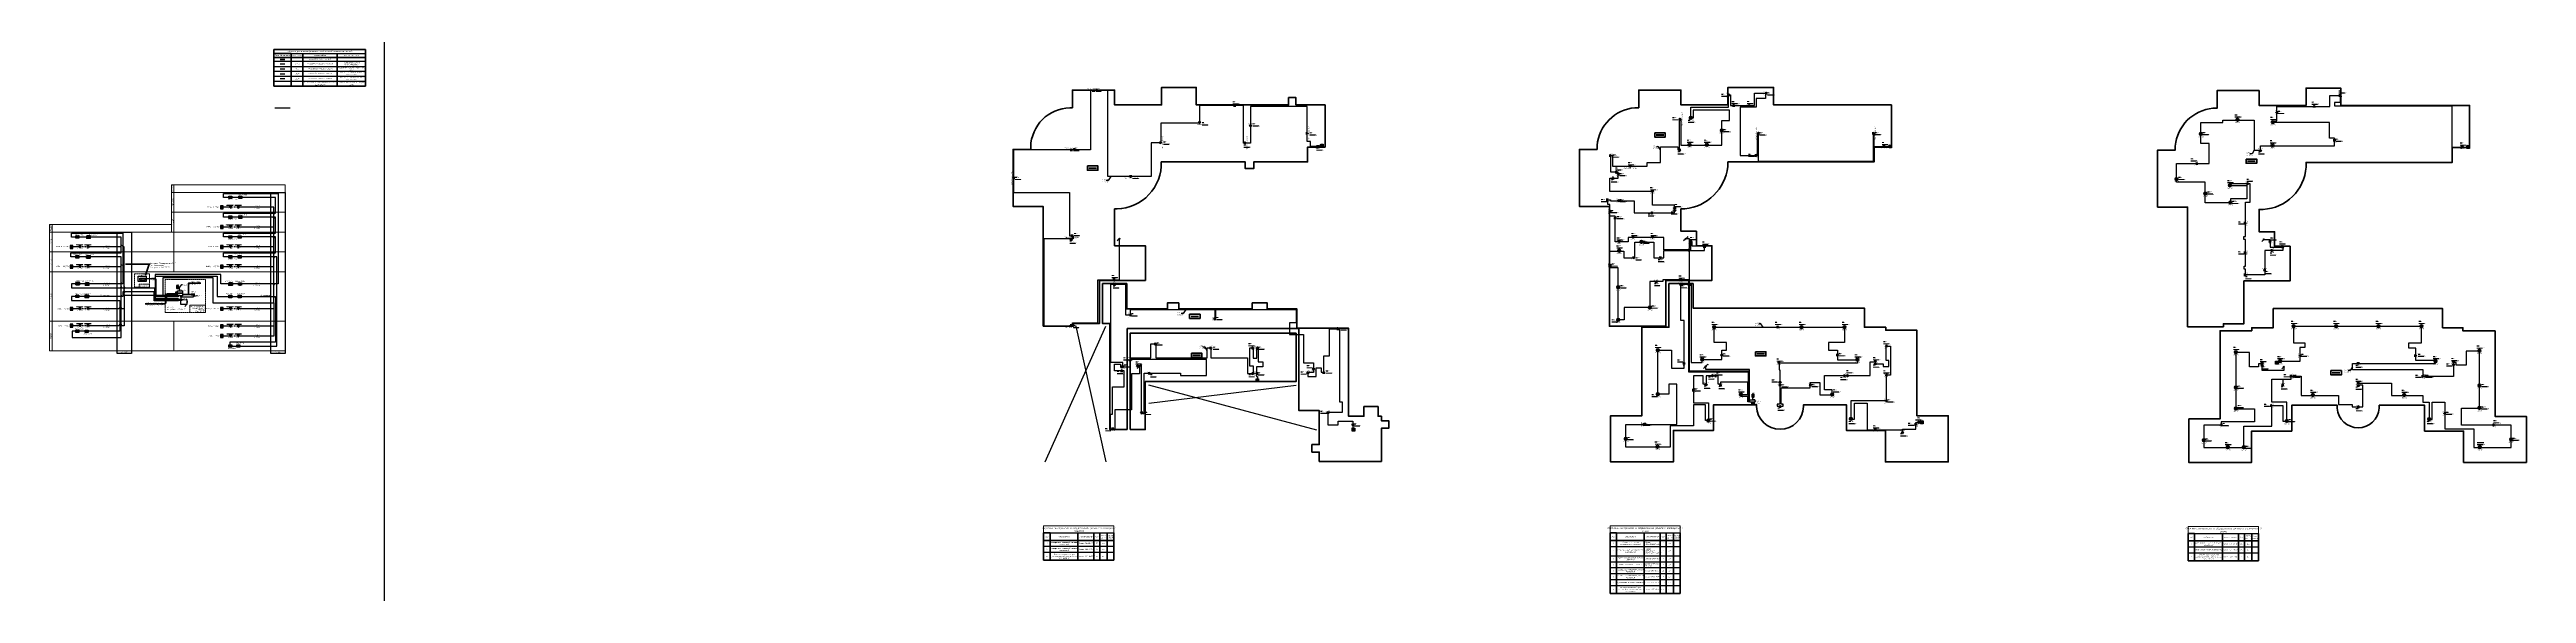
# Model space of a CAD drawing. Extents: x -152830 to 1281226, y -304852 to -2349.
# Drawn here: x 23919 to 524141, y -150558 to -40825 of the extents above; entities that cross this region are included whole.
import ezdxf
from ezdxf import colors
from ezdxf.entities.mleader import LeaderData, LeaderLine
from ezdxf.enums import TextEntityAlignment as Align
from ezdxf.math import Vec2, Vec3

# ---------------------------------------------------------------- set-up
doc = ezdxf.new("R2010")
doc.units = 0
doc.header["$LTSCALE"] = 100
for name, pattern in [('ACAD_ISO02W100', [15, 12, -3]), ('CONTI', [0]), ('GOST2.303 6', [12, 8, -1.5, 1, -1.5])]:
    doc.linetypes.add(name, pattern=pattern)
doc.layers.get('Defpoints').update_dxf_attribs({"color": 42})
for name, color, linetype, lineweight in [('00-Штамп', 7, 'Continuous', 0), ('1 BSN__тонкая  текст - 015', 250, 'Continuous', 15), ('1 BSN__тонкая  текст - 02', 250, 'Continuous', 20), ('1 тонкая  текст - 02', 5, 'Continuous', 20), ('13_text', 250, 'Continuous', 15), ('_13_СОУЭ_линии', 5, 'Continuous', 70), ('_Гладкая труба', 162, 'Kabl_in_Tube', 30), ('_СОУЭ Оповещение_речевое', 7, 'Continuous', 30), ('BSN__тонкая  текст - 02', 5, 'Continuous', 20), ('cc_ПС', 6, 'пс  -V-V-V-V-V-V-V-', 30), ('gss_пр_оборудование', 1, 'Continuous', 50), ('RC-Линии_связи-Интерфейсные_EthernetPoE', 1, 'Continuous', 30), ('АР_Штриховка_Стималит', 5, 'Continuous', 0), ('НО Оповещатели Речь', 5, 'Continuous', 50), ('Радио', 5, 'Continuous', 30), ('СС_Схема', 7, 'Continuous', 30), ('СС_Трасса_ПС', 1, 'Continuous', 25)]:
    doc.layers.add(name, color=color, linetype=linetype, lineweight=lineweight)
for name, color, linetype in [('00_RS485', 30, 'Continuous'), ('_1', 7, 'Continuous'), ('_СОУЭ Оповещение_световое', 1, 'Continuous'), ('_СОУЭ_Аннотации', 7, 'Continuous'), ('_СОУЭ_оборудование', 82, 'Continuous'), ('ODG - Проводка', 3, 'Continuous'), ('Пс', 1, 'Continuous')]:
    doc.layers.add(name, color=color, linetype=linetype)
doc.layers.add('PDF _Текст', color=7, linetype='Continuous', true_color=0xb82d00)
doc.styles.add('ISOCPEUR', font='isocpeui.ttf', dxfattribs={"height": 250})
doc.styles.add('OlympDesign', font='isocpeui.ttf', dxfattribs={"height": 250})
doc.styles.get("Standard").update_dxf_attribs({"font": 'arial.ttf'})
doc.linetypes.add('Kabl_in_Tube', pattern='A,10,[133,ltypeshp.shx,S=1,R=0,X=0,Y=0],10', length=20)
doc.linetypes.add('ограждение1', pattern='A,0.25,-0.1,[133,ltypeshp.shx,S=0.1,R=0,X=-0.1,Y=0],-0.1,1', length=1.45)
doc.linetypes.add('Открыто в трубе', pattern='A,2,[1,BDG_GOST,S=1,R=0,X=0,Y=0],-4', length=6)
doc.linetypes.add('пс  -V-V-V-V-V-V-V-', pattern='A,20,-0.2,["V",Standard,S=3,R=0,X=1,Y=-1.5],-5', length=25.2)

# ---------------------------------------------------------------- blocks, each defined once
blk = doc.blocks.new('*T264')
at = {"color": 7, "lineweight": 50, "true_color": 0xffffff, "transparency": 16777216}
for p, q in [((0, 0), (18500, 0)), ((0, 0), (0, -800)), ((18500, 0), (18500, -800))]:
    blk.add_line(p, q, dxfattribs=at)
at = {"color": 0, "lineweight": 50, "transparency": 16777216}
for p, q in [((0, -800), (3500, -800)), ((0, -800), (0, -7408)), ((0, -1600), (18500, -1600)), ((3500, -1600), (3500, -7408)), ((5900, -1600), (5900, -7408)), ((18500, -800), (18500, -1600)), ((0, -7408), (18500, -7408))]:
    blk.add_line(p, q, dxfattribs=at)
at = {"linetype": 'ByBlock', "transparency": 16777216}
for p, q in [((0, -2350), (12800, -2350)), ((0, -3392), (12800, -3392)), ((0, -4358), (18500, -4358)), ((3500, -5362), (12800, -5362)), ((5900, -6367), (12800, -6367))]:
    blk.add_line(p, q, dxfattribs=at)
at = {"color": 0, "linetype": 'ByBlock', "lineweight": -2, "transparency": 16777216}
for p, q in [((3500, -800), (18500, -800)), ((12800, -2350), (18500, -2350)), ((3500, -6367), (5900, -6367))]:
    blk.add_line(p, q, dxfattribs=at)
at = {"color": 0, "linetype": 'ByBlock', "lineweight": 50, "transparency": 16777216}
for p, q in [((3500, -800), (3500, -1600)), ((5900, -800), (5900, -1600)), ((12800, -800), (12800, -7408)), ((18500, -1600), (18500, -7408))]:
    blk.add_line(p, q, dxfattribs=at)
at = {"color": 0, "lineweight": -2, "transparency": 16777216}
for p, q in [((12800, -3392), (18500, -3392)), ((0, -5362), (3500, -5362)), ((0, -6367), (3500, -6367)), ((12800, -5362), (18500, -5362)), ((12800, -6367), (18500, -6367))]:
    blk.add_line(p, q, dxfattribs=at)
at = {"transparency": 16777216, "attachment_point": 5, "style": 'OlympDesign'}
for s, insert, char_height, width in [('Граф.обозначение', (1750, -1200), 250, 3300), ('Таблица условно-графических обозначений кабельных линий', (9250, -400), 300, 18300), ('Обозначение', (4700, -1200), 250, 2200), ('PVCLSнг(А)-FRLSLTx 2х2х0,52', (9350, -2871), 250, 6700), (' КПСВВнг(А)-FRLSLTx 2х2х1,0 ', (9350, -3875), 250, 6700), ('КПCЭнг(А)-FRLSLTx 1х2х2,0', (9350, -4860), 250, 6700), ('Марка кабеля', (9350, -1200), 250, 6700), ('- Кабельные линии "Оповещение ГОЧС"', (15650, -3875), 250, 5500), ('- Кабельные линии речевого оповещения', (15650, -4860), 250, 5500), ('- Кабельные линии DAP-интерфейс', (15650, -2871), 250, 5500), ('Тип линии связи', (15650, -1200), 250, 5500), ('КПCЭнг(А)-FRLSLTx 1х2х0,5', (9350, -5865), 250, 6700), ('- Способ прокладки в гладкой трубе', (15650, -6887), 250, 5500), ('- Кабельные линии светового оповещения', (15650, -5865), 250, 5500)]:
    blk.add_mtext(s, dxfattribs=dict(at, insert=insert, char_height=char_height, width=width))
at = {"color": 0, "transparency": 16777216, "char_height": 250, "attachment_point": 5, "style": 'OlympDesign'}
for s, insert, width in [('UTPn', (4700, -2871), 2200), ('LZOn', (4700, -4860), 2200), ('GOn', (4700, -3875), 2200), ('Ввод 220В, 50Гц см. ЭОМ', (9350, -1975), 6700), ('LSOn', (4700, -5865), 2200), ('Труба жесткая лёгкая 350 Н LSLTx FR НГ серая DN3/4   ', (9350, -6887), 6700)]:
    blk.add_mtext(s, dxfattribs=dict(at, insert=insert, width=width))
blk = doc.blocks.new('*U105')
at = {"layer": 'НО Оповещатели Речь', "color": 5}
for p, q in [((-84, -184), (-242, -26)), ((-242, -26), (242, -26)), ((-84, -184), (84, -184)), ((-84, -281), (-84, -184)), ((84, -281), (-84, -281)), ((84, -184), (242, -26)), ((84, -281), (84, -184))]:
    blk.add_line(p, q, dxfattribs=at)
blk.add_circle((0, -114), 273, dxfattribs=at)
at = {"layer": 'Defpoints', "lineweight": 50, "ltscale": 100, "style": 'OlympDesign', "width": 0.8}
blk.add_text('SСS-03', height=250, dxfattribs=at).set_placement((0, -649), align=Align.MIDDLE_CENTER)
blk = doc.blocks.new('*U208')
at = {"layer": 'ODG - Проводка'}
h = blk.add_hatch(color=0, dxfattribs=at)
edge = h.paths.add_edge_path()
edge.add_arc((0, 0), 50, 0, 360)
at = {"layer": 'ODG - Проводка', "color": 0}
for points in [[(-212, -212), (0, 0)], [(0, 0), (212, 212)], [(35, 35), (85, 122)], [(35, 35), (122, 85)], [(-212, -212), (-162, -126)], [(-212, -212), (-126, -162)]]:
    blk.add_lwpolyline(points, dxfattribs=at)
blk.add_circle((0, 0), 50, dxfattribs=at)
blk = doc.blocks.new('*U120')
at = {"layer": 'ODG - Проводка'}
h = blk.add_hatch(color=0, dxfattribs=at)
edge = h.paths.add_edge_path()
edge.add_arc((0, 0), 50, 0, 360)
at = {"layer": 'ODG - Проводка', "color": 0}
for points in [[(0, 0), (212, 212)], [(35, 35), (85, 122)], [(35, 35), (122, 85)]]:
    blk.add_lwpolyline(points, dxfattribs=at)
blk.add_circle((0, 0), 50, dxfattribs=at)
blk = doc.blocks.new('БП1')
at = {"ltscale": 0.01, "true_color": 0xe3e3e3}
h = blk.add_hatch(color=254, dxfattribs=at)
h.dxf.hatch_style = 1
h.paths.add_polyline_path([(-11668.5, -30194.5), (-11668.5, -30189.5), (-11676.4, -30189.5), (-11676.4, -30194.5)])
at = {"layer": '1 тонкая  текст - 02', "color": 1, "ltscale": 100, "const_width": 0.125, "elevation": 0}
blk.add_lwpolyline([(-11676.4, -30189.5), (-11668.5, -30189.5), (-11668.5, -30194.5), (-11676.4, -30194.5)], close=True, dxfattribs=at)
for points in [[(-11675.3, -30192), (-11673.3, -30192)], [(-11674.3, -30193), (-11674.3, -30190.9)], [(-11671.8, -30192), (-11669.7, -30192)]]:
    blk.add_lwpolyline(points, dxfattribs=at)
blk = doc.blocks.new('SFT-2300-М')
at = {"true_color": 0xffffff}
h = blk.add_hatch(color=7, dxfattribs=at)
h.dxf.hatch_style = 1
h.paths.add_polyline_path([(250, 292), (-274, 292), (-274, -295), (250, -295)])
at = {"layer": '_1', "lineweight": 30}
h = blk.add_hatch(color=5, dxfattribs=at)
h.dxf.hatch_style = 1
h.paths.add_polyline_path([(177, -2, 1), (-202, -2, 1)])
at = {"color": 5, "lineweight": 30}
blk.add_lwpolyline([(-274, 292), (250, 292), (250, -295), (-274, -295)], close=True, dxfattribs=at)
blk.add_circle((-12, -2), 189, dxfattribs=at)
blk = doc.blocks.new('*U128')
at = {"layer": 'НО Оповещатели Речь'}
h = blk.add_hatch(color=5, dxfattribs=at)
h.dxf.hatch_style = 1
h.set_gradient(color1=(0, 0, 255), color2=(0, 0, 255), rotation=351.73505, tint=1)
h.paths.add_polyline_path([(243, 256), (-243, 256), (-85, 98), (85, 98)])
at = {"linetype": 'CONTI', "lineweight": 60}
for p, q in [((-243, 256), (243, 256)), ((-85, 98), (-243, 256)), ((-85, 0), (-85, 98)), ((85, 0), (-85, 0)), ((85, 98), (85, 0))]:
    blk.add_line(p, q, dxfattribs=at)
at = {"layer": 'НО Оповещатели Речь', "color": 5}
for p, q in [((-85, 98), (-243, 256)), ((-243, 256), (243, 256)), ((85, 98), (-85, 98)), ((-85, 98), (-85, 0)), ((243, 256), (85, 98)), ((85, 98), (243, 256)), ((85, 0), (85, 98)), ((-85, 0), (85, 0))]:
    blk.add_line(p, q, dxfattribs=at)
at = {"layer": 'Defpoints', "color": 7, "lineweight": 50, "ltscale": 100, "style": 'OlympDesign', "width": 0.8}
blk.add_text('SWS-110W (10 Вт)', height=250, dxfattribs=at).set_placement((0, -244), align=Align.MIDDLE_CENTER)
blk = doc.blocks.new('*U104')
at = {"color": 5}
blk.add_wipeout([(-348, 366), (348, 366), (121, 140), (121, 0), (-121, 0), (-121, 140)], dxfattribs=at).dxf.layer = 'НО Оповещатели Речь'
at = {"layer": 'НО Оповещатели Речь'}
h = blk.add_hatch(color=5, dxfattribs=at)
h.dxf.hatch_style = 1
h.set_gradient(color1=(0, 0, 255), color2=(0, 0, 255), tint=1)
h.paths.add_polyline_path([(-121, 0), (121, 0), (121, 140), (-121, 140)])
at = {"layer": 'НО Оповещатели Речь', "color": 5}
for p, q in [((-121, 140), (-348, 366)), ((-348, 366), (348, 366)), ((121, 140), (-121, 140)), ((-121, 140), (-121, 0)), ((-121, 0), (121, 0)), ((121, 140), (348, 366)), ((121, 0), (121, 140))]:
    blk.add_line(p, q, dxfattribs=at)
at = {"layer": 'Defpoints', "lineweight": 50, "ltscale": 100, "style": 'OlympDesign', "width": 0.8}
blk.add_text('BIAD4.23', height=250, dxfattribs=at).set_placement((0, -250), align=Align.MIDDLE_CENTER)
blk = doc.blocks.new('_ArchTick')
at = {"color": 0, "linetype": 'ByBlock', "const_width": 0.15}
blk.add_lwpolyline([(-0.5, -0.5), (0.5, 0.5)], dxfattribs=at)
blk = doc.blocks.new('MDL')
at = {"layer": 'АР_Штриховка_Стималит', "true_color": 0xe3e3e3}
h = blk.add_hatch(color=254, dxfattribs=at)
h.dxf.hatch_style = 1
h.paths.add_polyline_path([(137700.8, 401152.6), (137700.8, 401148.4), (137704.4, 401150.5)])
h.paths.add_polyline_path([(137707.9, 401152.6), (137700.8, 401152.6), (137704.4, 401150.5)])
h.paths.add_polyline_path([(137707.9, 401152.6), (137704.4, 401150.5), (137707.9, 401148.4)])
h.paths.add_polyline_path([(137704.4, 401150.5), (137700.8, 401148.4), (137707.9, 401148.4)])
at = {"layer": '_СОУЭ Оповещение_световое', "color": 1, "ltscale": 100, "const_width": 0.125, "elevation": 0}
for points in [[(137708.3, 401153), (137700.4, 401153), (137700.4, 401148), (137708.3, 401148)], [(137707.9, 401152.6), (137700.8, 401152.6), (137700.8, 401148.4), (137707.9, 401148.4)]]:
    blk.add_lwpolyline(points, close=True, dxfattribs=at)
for points in [[(137707.9, 401152.6), (137700.8, 401148.4)], [(137700.8, 401152.6), (137707.9, 401148.4)]]:
    blk.add_lwpolyline(points, dxfattribs=at)
blk = doc.blocks.new('*U122')
at = {"layer": 'Пс'}
blk.add_hatch(color=0, dxfattribs=at).paths.add_polyline_path([(-0.4, -0.05), (-0.05, -0.05), (-0.05, -0.2), (-0.4, -0.2)])
at = {"layer": 'Пс', "color": 0}
for p, q in [((-0.4, 0.2), (0.4, 0.2)), ((-0.4, -0.2), (-0.4, 0.2)), ((0.4, 0.2), (0.4, -0.2)), ((0.4, -0.2), (-0.4, -0.2))]:
    blk.add_line(p, q, dxfattribs=at)
at = {"layer": 'Пс', "color": 0, "style": 'OlympDesign', "flags": 12}
blk.add_attdef('N', text='', height=0.306, dxfattribs=at).set_placement((0, 0.38), align=Align.MIDDLE_CENTER)
at = {"layer": 'Пс', "color": 0, "lineweight": 9, "style": 'OlympDesign'}
for tag, p in [('ПОЗ', (-0.61, -0.63)), ('МАРКА', (-0.61, -1.34)), ('ПРОИЗВОДИТЕЛЬ', (-0.61, -1.69)), ('ПОТРЕБЛЕНИЕ', (-0.61, -2.13)), ('ТИП', (-0.61, -0.99))]:
    blk.add_attdef(tag, p, '', height=0.25, dxfattribs=at)
blk = doc.blocks.new('*U246')
at = {"linetype": 'Continuous', "lineweight": 20, "true_color": 0xffffff}
h = blk.add_hatch(color=7, dxfattribs=at)
h.dxf.hatch_style = 1
h.paths.add_polyline_path([(-15, 709), (-15, -223), (1418, -210), (1418, 722)])
at = {"color": 1, "linetype": 'Continuous', "lineweight": 50}
blk.add_lwpolyline([(-15, 709), (1418, 722), (1418, -210), (-15, -223)], close=True, dxfattribs=at)
at = {"color": 1, "linetype": 'Continuous', "lineweight": 30, "insert": (100, 455), "char_height": 300, "attachment_point": 1, "style": 'OlympDesign'}
blk.add_mtext_dynamic_manual_height_columns('ВЫХОД', width=642.49, gutter_width=25, heights=[0], dxfattribs=at)
at = {"style": 'OlympDesign'}
blk.add_attdef('НУМЕРАЦИЯ', (-526, 1006), '', height=500, rotation=90, dxfattribs=at)
at = {"color": 6, "lineweight": 20, "style": 'OlympDesign', "flags": 1}
for tag, p in [('ПОМЕЩЕНИЕ', (1645, -43)), ('ИД', (2550, -400))]:
    blk.add_attdef(tag, p, '', height=250, dxfattribs=at)
blk = doc.blocks.new('*U154')
at = {"linetype": 'Continuous', "lineweight": 20, "true_color": 0xffffff}
h = blk.add_hatch(color=7, dxfattribs=at)
h.dxf.hatch_style = 1
h.paths.add_polyline_path([(196, -973), (201, 39), (-994, 43), (-998, -968)])
at = {"color": 1, "linetype": 'Continuous', "lineweight": 30}
blk.add_lwpolyline([(-994, 43), (201, 39), (196, -973), (-998, -968)], close=True, dxfattribs=at)
blk.add_lwpolyline([(-889, -440, 0, 244, 0), (-401, -442, 0, 0, 0), (125, -444, 0, 0, 0)], format="xyseb", dxfattribs=at)
at = {"style": 'OlympDesign'}
blk.add_attdef('НУМЕРАЦИЯ', (-1228, 227), '', height=500, dxfattribs=at)
at = {"color": 6, "lineweight": 20, "style": 'OlympDesign', "flags": 1}
for tag, p in [('ПОМЕЩЕНИЕ', (1643, -44)), ('ИД', (2549, -401))]:
    blk.add_attdef(tag, p, '', height=250, dxfattribs=at)
at = {"color": 2, "linetype": 'Continuous', "lineweight": 30, "style": 'OlympDesign', "width": 0.8, "flags": 1}
blk.add_attdef('ID', (2008, -419), '', height=250, rotation=359.768573, dxfattribs=at)
blk = doc.blocks.new('*U247')
at = {"linetype": 'Continuous', "lineweight": 20, "true_color": 0xffffff}
h = blk.add_hatch(color=7, dxfattribs=at)
h.dxf.hatch_style = 1
h.paths.add_polyline_path([(-15, 709), (-15, -223), (1418, -210), (1418, 722)])
at = {"color": 1, "linetype": 'Continuous', "lineweight": 50}
blk.add_lwpolyline([(-15, 709), (1418, 722), (1418, -210), (-15, -223)], close=True, dxfattribs=at)
at = {"color": 1, "linetype": 'Continuous', "lineweight": 30, "insert": (100, 455), "char_height": 300, "attachment_point": 1, "style": 'OlympDesign'}
blk.add_mtext_dynamic_manual_height_columns('ВЫХОД', width=642.49, gutter_width=25, heights=[0], dxfattribs=at)
at = {"style": 'OlympDesign'}
blk.add_attdef('НУМЕРАЦИЯ', (-174, 1033), '', height=500, rotation=90, dxfattribs=at)
at = {"color": 6, "lineweight": 20, "style": 'OlympDesign', "flags": 1}
for tag, p in [('ПОМЕЩЕНИЕ', (1645, -43)), ('ИД', (2550, -400))]:
    blk.add_attdef(tag, p, '', height=250, dxfattribs=at)
blk = doc.blocks.new('*U248')
at = {"linetype": 'Continuous', "lineweight": 20, "true_color": 0xffffff}
h = blk.add_hatch(color=7, dxfattribs=at)
h.dxf.hatch_style = 1
h.paths.add_polyline_path([(-15, 709), (-15, -223), (1418, -210), (1418, 722)])
at = {"color": 1, "linetype": 'Continuous', "lineweight": 50}
blk.add_lwpolyline([(-15, 709), (1418, 722), (1418, -210), (-15, -223)], close=True, dxfattribs=at)
at = {"color": 1, "linetype": 'Continuous', "lineweight": 30, "insert": (100, 455), "char_height": 300, "attachment_point": 1, "style": 'OlympDesign'}
blk.add_mtext_dynamic_manual_height_columns('ВЫХОД', width=642.49, gutter_width=25, heights=[0], dxfattribs=at)
at = {"style": 'OlympDesign'}
blk.add_attdef('НУМЕРАЦИЯ', (-255, 1307), '', height=500, rotation=90, dxfattribs=at)
at = {"color": 6, "lineweight": 20, "style": 'OlympDesign', "flags": 1}
for tag, p in [('ПОМЕЩЕНИЕ', (1645, -43)), ('ИД', (2550, -400))]:
    blk.add_attdef(tag, p, '', height=250, dxfattribs=at)
blk = doc.blocks.new('*U249')
at = {"linetype": 'Continuous', "lineweight": 20, "true_color": 0xffffff}
h = blk.add_hatch(color=7, dxfattribs=at)
h.dxf.hatch_style = 1
h.paths.add_polyline_path([(200, -972), (200, 39), (-994, 39), (-994, -972)])
at = {"color": 1, "linetype": 'Continuous', "lineweight": 30}
blk.add_lwpolyline([(-992, 40), (202, 40), (202, -972), (-992, -972)], close=True, dxfattribs=at)
blk.add_lwpolyline([(124, -448, 0, 244, 0), (-364, -448, 0, 0, 0), (-890, -448, 0, 0, 0)], format="xyseb", dxfattribs=at)
at = {"color": 6, "lineweight": 20, "style": 'OlympDesign', "flags": 1}
for tag, p in [('ПОМЕЩЕНИЕ', (1645, -43)), ('ИД', (2550, -400))]:
    blk.add_attdef(tag, p, '', height=250, dxfattribs=at)
at = {"style": 'OlympDesign'}
blk.add_attdef('НУМЕРАЦИЯ', (1231, -1227), '', height=500, dxfattribs=at)
at = {"color": 2, "linetype": 'Continuous', "lineweight": 30, "style": 'OlympDesign', "width": 0.8, "flags": 1}
blk.add_attdef('ID', (2010, -411), '', height=250, dxfattribs=at)
blk = doc.blocks.new('*U250')
at = {"linetype": 'Continuous', "lineweight": 20, "true_color": 0xffffff}
h = blk.add_hatch(color=7, dxfattribs=at)
h.dxf.hatch_style = 1
h.paths.add_polyline_path([(-15, 709), (-15, -223), (1418, -210), (1418, 722)])
at = {"color": 1, "linetype": 'Continuous', "lineweight": 50}
blk.add_lwpolyline([(-15, 709), (1418, 722), (1418, -210), (-15, -223)], close=True, dxfattribs=at)
at = {"color": 1, "linetype": 'Continuous', "lineweight": 30, "insert": (100, 455), "char_height": 300, "attachment_point": 1, "style": 'OlympDesign'}
blk.add_mtext_dynamic_manual_height_columns('ВЫХОД', width=642.49, gutter_width=25, heights=[0], dxfattribs=at)
at = {"style": 'OlympDesign'}
blk.add_attdef('НУМЕРАЦИЯ', (-523, 970), '', height=500, rotation=90, dxfattribs=at)
at = {"color": 6, "lineweight": 20, "style": 'OlympDesign', "flags": 1}
for tag, p in [('ПОМЕЩЕНИЕ', (1645, -43)), ('ИД', (2550, -400))]:
    blk.add_attdef(tag, p, '', height=250, dxfattribs=at)
blk = doc.blocks.new('*U228')
at = {"linetype": 'Continuous', "lineweight": 20, "true_color": 0xffffff}
h = blk.add_hatch(color=7, dxfattribs=at)
h.dxf.hatch_style = 1
h.paths.add_polyline_path([(-15, 709), (-15, -223), (1418, -210), (1418, 722)])
at = {"color": 1, "linetype": 'Continuous', "lineweight": 50}
blk.add_lwpolyline([(-15, 709), (1418, 722), (1418, -210), (-15, -223)], close=True, dxfattribs=at)
at = {"color": 1, "linetype": 'Continuous', "lineweight": 30, "insert": (100, 455), "char_height": 300, "attachment_point": 1, "style": 'OlympDesign'}
blk.add_mtext_dynamic_manual_height_columns('ВЫХОД', width=642.49, gutter_width=25, heights=[0], dxfattribs=at)
at = {"style": 'OlympDesign'}
blk.add_attdef('НУМЕРАЦИЯ', (802, 866), '', height=500, rotation=90, dxfattribs=at)
at = {"color": 6, "lineweight": 20, "style": 'OlympDesign', "flags": 1}
for tag, p in [('ПОМЕЩЕНИЕ', (1645, -43)), ('ИД', (2550, -400))]:
    blk.add_attdef(tag, p, '', height=250, dxfattribs=at)
blk = doc.blocks.new('*U253')
at = {"linetype": 'Continuous', "lineweight": 20, "true_color": 0xffffff}
h = blk.add_hatch(color=7, dxfattribs=at)
h.dxf.hatch_style = 1
h.paths.add_polyline_path([(200, -972), (200, 39), (-994, 39), (-994, -972)])
at = {"color": 1, "linetype": 'Continuous', "lineweight": 30}
blk.add_lwpolyline([(-992, 40), (202, 40), (202, -972), (-992, -972)], close=True, dxfattribs=at)
blk.add_lwpolyline([(124, -448, 0, 244, 0), (-364, -448, 0, 0, 0), (-890, -448, 0, 0, 0)], format="xyseb", dxfattribs=at)
at = {"style": 'OlympDesign'}
blk.add_attdef('НУМЕРАЦИЯ', (-1350, 233), '', height=500, dxfattribs=at)
at = {"color": 6, "lineweight": 20, "style": 'OlympDesign', "flags": 1}
for tag, p in [('ПОМЕЩЕНИЕ', (1645, -43)), ('ИД', (2550, -400))]:
    blk.add_attdef(tag, p, '', height=250, dxfattribs=at)
at = {"color": 2, "linetype": 'Continuous', "lineweight": 30, "style": 'OlympDesign', "width": 0.8, "flags": 1}
blk.add_attdef('ID', (2010, -411), '', height=250, dxfattribs=at)
blk = doc.blocks.new('*U252')
at = {"linetype": 'Continuous', "lineweight": 20, "true_color": 0xffffff}
h = blk.add_hatch(color=7, dxfattribs=at)
h.dxf.hatch_style = 1
h.paths.add_polyline_path([(200, -972), (200, 39), (-994, 39), (-994, -972)])
at = {"color": 1, "linetype": 'Continuous', "lineweight": 30}
blk.add_lwpolyline([(-992, 40), (202, 40), (202, -972), (-992, -972)], close=True, dxfattribs=at)
blk.add_lwpolyline([(124, -448, 0, 244, 0), (-364, -448, 0, 0, 0), (-890, -448, 0, 0, 0)], format="xyseb", dxfattribs=at)
at = {"color": 6, "lineweight": 20, "style": 'OlympDesign', "flags": 1}
for tag, p in [('ПОМЕЩЕНИЕ', (1645, -43)), ('ИД', (2550, -400))]:
    blk.add_attdef(tag, p, '', height=250, dxfattribs=at)
at = {"style": 'OlympDesign'}
blk.add_attdef('НУМЕРАЦИЯ', (-1695, -1821), '', height=500, dxfattribs=at)
at = {"color": 2, "linetype": 'Continuous', "lineweight": 30, "style": 'OlympDesign', "width": 0.8, "flags": 1}
blk.add_attdef('ID', (2010, -411), '', height=250, dxfattribs=at)
blk = doc.blocks.new('*U254')
at = {"linetype": 'Continuous', "lineweight": 20, "true_color": 0xffffff}
h = blk.add_hatch(color=7, dxfattribs=at)
h.dxf.hatch_style = 1
h.paths.add_polyline_path([(200, -972), (200, 39), (-994, 39), (-994, -972)])
at = {"color": 1, "linetype": 'Continuous', "lineweight": 30}
blk.add_lwpolyline([(-992, 40), (202, 40), (202, -972), (-992, -972)], close=True, dxfattribs=at)
blk.add_lwpolyline([(124, -448, 0, 244, 0), (-364, -448, 0, 0, 0), (-890, -448, 0, 0, 0)], format="xyseb", dxfattribs=at)
at = {"style": 'OlympDesign'}
blk.add_attdef('НУМЕРАЦИЯ', (-1287, 355), '', height=500, dxfattribs=at)
at = {"color": 6, "lineweight": 20, "style": 'OlympDesign', "flags": 1}
for tag, p in [('ПОМЕЩЕНИЕ', (1645, -43)), ('ИД', (2550, -400))]:
    blk.add_attdef(tag, p, '', height=250, dxfattribs=at)
at = {"color": 2, "linetype": 'Continuous', "lineweight": 30, "style": 'OlympDesign', "width": 0.8, "flags": 1}
blk.add_attdef('ID', (2010, -411), '', height=250, dxfattribs=at)
blk = doc.blocks.new('*U257')
at = {"linetype": 'Continuous', "lineweight": 20, "true_color": 0xffffff}
h = blk.add_hatch(color=7, dxfattribs=at)
h.dxf.hatch_style = 1
h.paths.add_polyline_path([(196, -973), (201, 39), (-994, 43), (-998, -968)])
at = {"color": 1, "linetype": 'Continuous', "lineweight": 30}
blk.add_lwpolyline([(-994, 43), (201, 39), (196, -973), (-998, -968)], close=True, dxfattribs=at)
blk.add_lwpolyline([(-889, -440, 0, 244, 0), (-401, -442, 0, 0, 0), (125, -444, 0, 0, 0)], format="xyseb", dxfattribs=at)
at = {"color": 6, "lineweight": 20, "style": 'OlympDesign', "flags": 1}
for tag, p in [('ПОМЕЩЕНИЕ', (1643, -44)), ('ИД', (2549, -401))]:
    blk.add_attdef(tag, p, '', height=250, dxfattribs=at)
at = {"style": 'OlympDesign'}
blk.add_attdef('НУМЕРАЦИЯ', (-1414, -1621), '', height=500, dxfattribs=at)
at = {"color": 2, "linetype": 'Continuous', "lineweight": 30, "style": 'OlympDesign', "width": 0.8, "flags": 1}
blk.add_attdef('ID', (2008, -419), '', height=250, rotation=359.768573, dxfattribs=at)
blk = doc.blocks.new('*U256')
at = {"linetype": 'Continuous', "lineweight": 20, "true_color": 0xffffff}
h = blk.add_hatch(color=7, dxfattribs=at)
h.dxf.hatch_style = 1
h.paths.add_polyline_path([(200, -972), (200, 39), (-994, 39), (-994, -972)])
at = {"color": 1, "linetype": 'Continuous', "lineweight": 30}
blk.add_lwpolyline([(-992, 40), (202, 40), (202, -972), (-992, -972)], close=True, dxfattribs=at)
blk.add_lwpolyline([(124, -448, 0, 244, 0), (-364, -448, 0, 0, 0), (-890, -448, 0, 0, 0)], format="xyseb", dxfattribs=at)
at = {"style": 'OlympDesign'}
blk.add_attdef('НУМЕРАЦИЯ', (-2255, 385), '', height=500, dxfattribs=at)
at = {"color": 6, "lineweight": 20, "style": 'OlympDesign', "flags": 1}
for tag, p in [('ПОМЕЩЕНИЕ', (1645, -43)), ('ИД', (2550, -400))]:
    blk.add_attdef(tag, p, '', height=250, dxfattribs=at)
at = {"color": 2, "linetype": 'Continuous', "lineweight": 30, "style": 'OlympDesign', "width": 0.8, "flags": 1}
blk.add_attdef('ID', (2010, -411), '', height=250, dxfattribs=at)
blk = doc.blocks.new('*U255')
at = {"linetype": 'Continuous', "lineweight": 20, "true_color": 0xffffff}
h = blk.add_hatch(color=7, dxfattribs=at)
h.dxf.hatch_style = 1
h.paths.add_polyline_path([(200, -972), (200, 39), (-994, 39), (-994, -972)])
at = {"color": 1, "linetype": 'Continuous', "lineweight": 30}
blk.add_lwpolyline([(-992, 40), (202, 40), (202, -972), (-992, -972)], close=True, dxfattribs=at)
blk.add_lwpolyline([(124, -448, 0, 244, 0), (-364, -448, 0, 0, 0), (-890, -448, 0, 0, 0)], format="xyseb", dxfattribs=at)
at = {"style": 'OlympDesign'}
blk.add_attdef('НУМЕРАЦИЯ', (-1496, 385), '', height=500, dxfattribs=at)
at = {"color": 6, "lineweight": 20, "style": 'OlympDesign', "flags": 1}
for tag, p in [('ПОМЕЩЕНИЕ', (1645, -43)), ('ИД', (2550, -400))]:
    blk.add_attdef(tag, p, '', height=250, dxfattribs=at)
at = {"color": 2, "linetype": 'Continuous', "lineweight": 30, "style": 'OlympDesign', "width": 0.8, "flags": 1}
blk.add_attdef('ID', (2010, -411), '', height=250, dxfattribs=at)
blk = doc.blocks.new('инв')
h = blk.add_hatch(color=1)
h.dxf.hatch_style = 1
h.paths.add_polyline_path([(6133, 8818), (6133, 10260, 1.380534758), (11042, 2881), (10525, 4610, -1.599852549)])
at = {"lineweight": 40}
h = blk.add_hatch(color=1, dxfattribs=at)
h.dxf.hatch_style = 1
h.paths.add_polyline_path([(8832, 12687, 1), (5734, 12687, 1)])
h = blk.add_hatch(color=1)
h.dxf.hatch_style = 1
h.paths.add_polyline_path([(8536, 8037), (8536, 8504, -0.414213562), (8836, 8804), (10680, 8804, 0.414213562), (10980, 9104), (10980, 9900, 0.414213562), (10680, 10200), (8351, 10200), (8351, 10375, 0.21042314), (8254, 10597), (7621, 11176, -0.119376305), (6892, 11189), (6892, 11000), (6274, 10616, 0.259221623), (6133, 10361), (6133, 6421, 0.163491102), (6193, 6240), (6618, 5680, 0.23482037), (6857, 5561), (10018, 5561, -0.331450787), (10305, 5347), (11163, 2477, 0.40794987), (11531, 2273), (14305, 3039, 0.415412619), (14514, 3409), (14383, 3880, 0.389676134), (14037, 4093), (13151, 3924, -0.355410954), (12818, 4104), (11386, 7552, 0.303104664), (11109, 7737), (8836, 7737, -0.414213562)])
at = {"color": 1, "lineweight": 40}
blk.add_lwpolyline([(6892, 11195), (6892, 11000), (6274, 10616, 0.259221623), (6133, 10361), (6133, 6421, 0.163491102), (6193, 6240), (6618, 5680, 0.23482037), (6857, 5561), (10018, 5561, -0.331450787), (10305, 5347), (11163, 2477, 0.40794987), (11531, 2273), (14305, 3039, 0.415412619), (14514, 3409), (14383, 3880, 0.389676134), (14037, 4093), (13151, 3924, -0.355410954), (12818, 4104), (11386, 7552, 0.303104664), (11109, 7737), (8836, 7737, -0.414213562), (8536, 8037), (8536, 8504, -0.414213562), (8836, 8804), (10680, 8804, 0.414213562), (10980, 9104), (10980, 9900, 0.414213562), (10680, 10200), (8351, 10200), (8351, 10375, 0.21042314), (8254, 10597), (7617, 11179)], format="xyb", dxfattribs=at)
blk.add_circle((7283, 12687), 1549, dxfattribs=at)
for centre, radius, start, end in [((7377, 5765), 4664, 105.4745262, 321.802703), ((7303, 5643), 3384, 110.2447018, 342.2136758)]:
    blk.add_arc(centre, radius, start, end, dxfattribs=at)
blk = doc.blocks.new('*U258')
at = {"linetype": 'Continuous', "lineweight": 20, "true_color": 0xffffff}
h = blk.add_hatch(color=7, dxfattribs=at)
h.dxf.hatch_style = 1
h.paths.add_polyline_path([(200, -972), (200, 39), (-994, 39), (-994, -972)])
at = {"color": 1, "linetype": 'Continuous', "lineweight": 30}
blk.add_lwpolyline([(-994, 39), (200, 39), (200, -972), (-994, -972)], close=True, dxfattribs=at)
blk.add_lwpolyline([(-901, -135, 0, 244, 0), (-413, -135, 0, 0, 0), (113, -135, 0, 0, 0)], format="xyseb", dxfattribs=at)
at = {"xscale": 0.05, "yscale": 0.05, "zscale": 0.05}
blk.add_blockref('инв', (-794, -1003), dxfattribs=at)
at = {"style": 'OlympDesign'}
blk.add_attdef('НУМЕРАЦИЯ', (-2255, 368), '', height=500, dxfattribs=at)
at = {"color": 6, "lineweight": 20, "style": 'OlympDesign', "flags": 1}
for tag, p in [('ПОМЕЩЕНИЕ', (1645, -43)), ('ИД', (2550, -400))]:
    blk.add_attdef(tag, p, '', height=250, dxfattribs=at)
at = {"color": 2, "linetype": 'Continuous', "lineweight": 30, "style": 'OlympDesign', "width": 0.8, "flags": 1}
blk.add_attdef('ID', (2010, -411), '', height=250, dxfattribs=at)
blk = doc.blocks.new('*U259')
at = {"linetype": 'Continuous', "lineweight": 20, "true_color": 0xffffff}
h = blk.add_hatch(color=7, dxfattribs=at)
h.dxf.hatch_style = 1
h.paths.add_polyline_path([(-15, 709), (-15, -223), (1418, -210), (1418, 722)])
at = {"color": 1, "linetype": 'Continuous', "lineweight": 50}
blk.add_lwpolyline([(-15, 709), (1418, 722), (1418, -210), (-15, -223)], close=True, dxfattribs=at)
at = {"color": 1, "linetype": 'Continuous', "lineweight": 30, "insert": (100, 455), "char_height": 300, "attachment_point": 1, "style": 'OlympDesign'}
blk.add_mtext_dynamic_manual_height_columns('ВЫХОД', width=642.49, gutter_width=25, heights=[0], dxfattribs=at)
at = {"style": 'OlympDesign'}
blk.add_attdef('НУМЕРАЦИЯ', (-1635, 1166), '', height=500, rotation=90, dxfattribs=at)
at = {"color": 6, "lineweight": 20, "style": 'OlympDesign', "flags": 1}
for tag, p in [('ПОМЕЩЕНИЕ', (1645, -43)), ('ИД', (2550, -400))]:
    blk.add_attdef(tag, p, '', height=250, dxfattribs=at)
blk = doc.blocks.new('*U260')
at = {"linetype": 'Continuous', "lineweight": 20, "true_color": 0xffffff}
h = blk.add_hatch(color=7, dxfattribs=at)
h.dxf.hatch_style = 1
h.paths.add_polyline_path([(196, -973), (201, 39), (-994, 43), (-998, -968)])
at = {"color": 1, "linetype": 'Continuous', "lineweight": 30}
blk.add_lwpolyline([(-994, 43), (201, 39), (196, -973), (-998, -968)], close=True, dxfattribs=at)
blk.add_lwpolyline([(-889, -440, 0, 244, 0), (-401, -442, 0, 0, 0), (125, -444, 0, 0, 0)], format="xyseb", dxfattribs=at)
at = {"style": 'OlympDesign'}
blk.add_attdef('НУМЕРАЦИЯ', (-2487, 508), '', height=500, dxfattribs=at)
at = {"color": 6, "lineweight": 20, "style": 'OlympDesign', "flags": 1}
for tag, p in [('ПОМЕЩЕНИЕ', (1643, -44)), ('ИД', (2549, -401))]:
    blk.add_attdef(tag, p, '', height=250, dxfattribs=at)
at = {"color": 2, "linetype": 'Continuous', "lineweight": 30, "style": 'OlympDesign', "width": 0.8, "flags": 1}
blk.add_attdef('ID', (2008, -419), '', height=250, rotation=359.768573, dxfattribs=at)
blk = doc.blocks.new('*U156')
at = {"linetype": 'Continuous', "lineweight": 20, "true_color": 0xffffff}
h = blk.add_hatch(color=7, dxfattribs=at)
h.dxf.hatch_style = 1
h.paths.add_polyline_path([(196, -973), (201, 39), (-994, 43), (-998, -968)])
at = {"color": 1, "linetype": 'Continuous', "lineweight": 30}
blk.add_lwpolyline([(-994, 43), (201, 39), (196, -973), (-998, -968)], close=True, dxfattribs=at)
blk.add_lwpolyline([(-889, -440, 0, 244, 0), (-401, -442, 0, 0, 0), (125, -444, 0, 0, 0)], format="xyseb", dxfattribs=at)
at = {"color": 6, "lineweight": 20, "style": 'OlympDesign', "flags": 1}
for tag, p in [('ПОМЕЩЕНИЕ', (1643, -44)), ('ИД', (2549, -401))]:
    blk.add_attdef(tag, p, '', height=250, dxfattribs=at)
at = {"style": 'OlympDesign'}
blk.add_attdef('НУМЕРАЦИЯ', (-1228, -1595), '', height=500, dxfattribs=at)
at = {"color": 2, "linetype": 'Continuous', "lineweight": 30, "style": 'OlympDesign', "width": 0.8, "flags": 1}
blk.add_attdef('ID', (2008, -419), '', height=250, rotation=359.768573, dxfattribs=at)
blk = doc.blocks.new('*U261')
at = {"linetype": 'Continuous', "lineweight": 20, "true_color": 0xffffff}
h = blk.add_hatch(color=7, dxfattribs=at)
h.dxf.hatch_style = 1
h.paths.add_polyline_path([(196, -973), (201, 39), (-994, 43), (-998, -968)])
at = {"color": 1, "linetype": 'Continuous', "lineweight": 30}
blk.add_lwpolyline([(-994, 43), (201, 39), (196, -973), (-998, -968)], close=True, dxfattribs=at)
blk.add_lwpolyline([(-889, -440, 0, 244, 0), (-401, -442, 0, 0, 0), (125, -444, 0, 0, 0)], format="xyseb", dxfattribs=at)
at = {"style": 'OlympDesign'}
blk.add_attdef('НУМЕРАЦИЯ', (-1228, 344), '', height=500, dxfattribs=at)
at = {"color": 6, "lineweight": 20, "style": 'OlympDesign', "flags": 1}
for tag, p in [('ПОМЕЩЕНИЕ', (1643, -44)), ('ИД', (2549, -401))]:
    blk.add_attdef(tag, p, '', height=250, dxfattribs=at)
at = {"color": 2, "linetype": 'Continuous', "lineweight": 30, "style": 'OlympDesign', "width": 0.8, "flags": 1}
blk.add_attdef('ID', (2008, -419), '', height=250, rotation=359.768573, dxfattribs=at)
blk = doc.blocks.new('*U262')
at = {"linetype": 'Continuous', "lineweight": 20, "true_color": 0xffffff}
h = blk.add_hatch(color=7, dxfattribs=at)
h.dxf.hatch_style = 1
h.paths.add_polyline_path([(196, -973), (201, 39), (-994, 43), (-998, -968)])
at = {"color": 1, "linetype": 'Continuous', "lineweight": 30}
blk.add_lwpolyline([(-994, 43), (201, 39), (196, -973), (-998, -968)], close=True, dxfattribs=at)
blk.add_lwpolyline([(-889, -440, 0, 244, 0), (-401, -442, 0, 0, 0), (125, -444, 0, 0, 0)], format="xyseb", dxfattribs=at)
at = {"style": 'OlympDesign'}
blk.add_attdef('НУМЕРАЦИЯ', (-1228, 303), '', height=500, dxfattribs=at)
at = {"color": 6, "lineweight": 20, "style": 'OlympDesign', "flags": 1}
for tag, p in [('ПОМЕЩЕНИЕ', (1643, -44)), ('ИД', (2549, -401))]:
    blk.add_attdef(tag, p, '', height=250, dxfattribs=at)
at = {"color": 2, "linetype": 'Continuous', "lineweight": 30, "style": 'OlympDesign', "width": 0.8, "flags": 1}
blk.add_attdef('ID', (2008, -419), '', height=250, rotation=359.768573, dxfattribs=at)
blk = doc.blocks.new('*U173')
at = {"linetype": 'Continuous', "lineweight": 20, "true_color": 0xffffff}
h = blk.add_hatch(color=7, dxfattribs=at)
h.dxf.hatch_style = 1
h.paths.add_polyline_path([(196, -973), (201, 39), (-994, 43), (-998, -968)])
at = {"color": 1, "linetype": 'Continuous', "lineweight": 30}
blk.add_lwpolyline([(-994, 43), (201, 39), (196, -973), (-998, -968)], close=True, dxfattribs=at)
blk.add_lwpolyline([(-889, -440, 0, 244, 0), (-401, -442, 0, 0, 0), (125, -444, 0, 0, 0)], format="xyseb", dxfattribs=at)
at = {"color": 6, "lineweight": 20, "style": 'OlympDesign', "flags": 1}
for tag, p in [('ПОМЕЩЕНИЕ', (1643, -44)), ('ИД', (2549, -401))]:
    blk.add_attdef(tag, p, '', height=250, dxfattribs=at)
at = {"style": 'OlympDesign'}
blk.add_attdef('НУМЕРАЦИЯ', (-1312, -1586), '', height=500, dxfattribs=at)
at = {"color": 2, "linetype": 'Continuous', "lineweight": 30, "style": 'OlympDesign', "width": 0.8, "flags": 1}
blk.add_attdef('ID', (2008, -419), '', height=250, rotation=359.768573, dxfattribs=at)
blk = doc.blocks.new('13 микрофон')
h = blk.add_hatch(color=256)
h.dxf.hatch_style = 1
edge = h.paths.add_edge_path()
edge.add_spline(control_points=[(-87, 50), (-101, 23), (-132, -18), (-105, -55), (-93, -62)], knot_values=[0, 0, 0, 0, 84.5799273, 123.2232973, 123.2232973, 123.2232973, 123.2232973], degree=3, periodic=0)
edge.add_line((-93, -62), (-93, -62))
edge.add_spline(control_points=[(-93, -62), (-81, -68), (-36, -73), (-16, -26), (0, 0)], knot_values=[0.6216926, 0.6216926, 0.6216926, 0.6216926, 38.64337, 123.2232973, 123.2232973, 123.2232973, 123.2232973], degree=3, periodic=0)
edge.add_spline(control_points=[(0, 0), (14, 27), (45, 68), (18, 105), (7, 112)], knot_values=[0, 0, 0, 0, 84.5799273, 123.2232973, 123.2232973, 123.2232973, 123.2232973], degree=3, periodic=0)
edge.add_spline(control_points=[(7, 112), (-5, 118), (-50, 123), (-71, 76), (-87, 50)], knot_values=[0, 0, 0, 0, 38.64337, 123.2232973, 123.2232973, 123.2232973, 123.2232973], degree=3, periodic=0)
h.paths.add_polyline_path([(-139, -489), (-264, -614), (-14, -614)])
for p, q in [((-139, -489), (-264, -614)), ((-264, -614), (-14, -614)), ((-14, -614), (-139, -489)), ((-93, -62), (-93, -62))]:
    blk.add_line(p, q)
at = {"lineweight": 30}
for p, q in [((-139, -143), (-93, -62)), ((-139, -489), (-139, -143))]:
    blk.add_line(p, q, dxfattribs=at)
at = {"lineweight": 50}
blk.add_lwpolyline([(-364, 236), (136, 236), (136, -764), (-364, -764)], close=True, dxfattribs=at)
for points in [[(-93, -62), (-105, -55), (-132, -18), (-101, 23), (-87, 50)], [(-93, -62), (-82, -68), (-36, -73), (-16, -26), (0, 0)], [(7, 112), (-5, 118), (-50, 123), (-71, 76), (-87, 50)], [(7, 112), (18, 105), (45, 68), (14, 27), (0, 0)]]:
    blk.add_open_spline(points, degree=3, knots=[0, 0, 0, 0, 38.64337, 123.2232973, 123.2232973, 123.2232973, 123.2232973])
blk = doc.blocks.new('*T2330')
at = {"color": 0, "lineweight": 50, "transparency": 16777216}
for p, q in [((0, -1410), (1300, -1410)), ((0, -1410), (0, -13610)), ((0, -2910), (14195, -2910)), ((1300, -1410), (1300, -13610)), ((6919, -1410), (6919, -13610)), ((10139, -1410), (10139, -13610)), ((11339, -1410), (11339, -13610)), ((12839, -1410), (12839, -13610)), ((14195, -1410), (14195, -13610)), ((0, -13610), (14195, -13610))]:
    blk.add_line(p, q, dxfattribs=at)
at = {"color": 0, "lineweight": -2, "transparency": 16777216}
for p, q in [((0, -4110), (14195, -4110)), ((0, -7210), (1300, -7210)), ((0, -8410), (1300, -8410)), ((0, -9610), (14195, -9610)), ((1300, -6010), (14195, -6010)), ((12839, -7210), (14195, -7210)), ((12839, -8410), (14195, -8410)), ((0, -10810), (14195, -10810)), ((0, -12010), (14195, -12010))]:
    blk.add_line(p, q, dxfattribs=at)
at = {"color": 0, "linetype": 'ByBlock', "lineweight": -2, "transparency": 16777216}
for p, q in [((1300, -1410), (14195, -1410)), ((0, -6010), (1300, -6010)), ((1300, -7210), (12839, -7210)), ((1300, -8410), (12839, -8410))]:
    blk.add_line(p, q, dxfattribs=at)
at = {"layer": 'Defpoints', "color": 8, "linetype": 'ByBlock', "lineweight": 0, "transparency": 16777216}
for p, q in [((0, 0), (14195, 0)), ((0, 0), (0, -1410)), ((14195, 0), (14195, -1410))]:
    blk.add_line(p, q, dxfattribs=at)
at = {"color": 0, "transparency": 16777216, "style": 'OlympDesign'}
for s, insert, char_height, width, attachment_point in [('Перечень материалов и оборудования речевого оповещения 1 этажа', (7097, -705), 350, 13794.54, 5), ('Поз.', (650, -2160), 250, 900, 5), ('2', (650, -5060), 250, 900, 5), ('1', (650, -3510), 250, 900, 5), ('Кожух для прибора управления оповещением', (4110, -5060), 250, 5219.44, 5), ('Прибор управления оповещением пожарный ', (4110, -3510), 250, 5219.44, 5), ('Обозначение', (4110, -2160), 250, 5219.44, 5), ('Sonar  SPM-B20085-AW', (7119, -3510), 250, 2819.56, 4), (' Sonar SPM-Cover ПАСН.305142.001-02', (7119, -5060), 250, 2819.56, 4), ('Наименование', (8529, -2160), 250, 2819.56, 5), ('Кол.', (10739, -2160), 250, 800, 5), ('2', (10739, -3510), 250, 800, 5), ('2', (10739, -5060), 250, 800, 5), ('Масса ед., кг', (12089, -2160), 250, 1100, 5), ('шт.', (12089, -3510), 250, 1100, 5), ('Приме- чание', (13517, -2160), 250, 955.55, 5), ('3', (650, -6610), 250, 900, 5), ('5', (650, -9010), 250, 900, 5), ('4', (650, -7810), 250, 900, 5), ('Источник вторичного эл/питания ', (4110, -7810), 250, 5219.44, 5), ('Оповещатель пожарный речевой настенный ', (4110, -9010), 250, 5219.44, 5), ('Оповещатель пожарный речевой настенный ', (4110, -10210), 250, 5219.44, 5), ('Пульт микрофонный SONAR SRM-7020', (4110, -6610), 250, 5219.44, 5), ('SONAR SRM-7020', (7119, -6610), 250, 2819.56, 4), ('Sonar SPM-Box 12 2х40', (7119, -7810), 250, 2819.56, 4), ('Sonar SW-06-03', (7119, -9010), 250, 2819.56, 4), ('56', (10739, -9010), 250, 800, 5), ('4', (10739, -7810), 250, 800, 5), ('1', (10739, -6610), 250, 800, 5), ('шт.', (12089, -5060), 250, 1100, 5), ('шт.', (12089, -6610), 250, 1100, 5), ('шт.', (12089, -7810), 250, 1100, 5), ('шт.', (12089, -9010), 250, 1100, 5), ('6', (650, -10210), 250, 900, 5), ('8', (650, -12810), 250, 900, 5), ('7', (650, -11410), 250, 900, 5), ('Акустическая система потолочная', (4110, -11410), 250, 5219.44, 5), ('Фильтр оконечный для трансляционной линии Sonar SFT-2300-М', (4110, -12810), 250, 5219.44, 5), ('Sonar SWS-110W', (7119, -10210), 250, 2819.56, 4), ('Sonar SCS-06-03', (7119, -11410), 250, 2819.56, 4), ('Sonar SFT-2300-М', (7119, -12810), 250, 2819.56, 4), ('22', (10739, -11410), 250, 800, 5), ('2', (10739, -12810), 250, 800, 5), ('4', (10739, -10210), 250, 800, 5), ('шт.', (12089, -10210), 250, 1100, 5), ('шт.', (12089, -11410), 250, 1100, 5), ('шт.', (12089, -12810), 250, 1100, 5)]:
    blk.add_mtext(s, dxfattribs=dict(at, insert=insert, char_height=char_height, width=width, attachment_point=attachment_point))
blk = doc.blocks.new('*T2331')
at = {"color": 0, "lineweight": 50, "transparency": 16777216}
for p, q in [((0, -1410), (1300, -1410)), ((0, -1410), (0, -6910)), ((0, -2910), (14195, -2910)), ((1300, -1410), (1300, -6910)), ((6919, -1410), (6919, -6910)), ((10139, -1410), (10139, -6910)), ((11339, -1410), (11339, -6910)), ((12839, -1410), (12839, -6910)), ((14195, -1410), (14195, -6910)), ((0, -6910), (14195, -6910))]:
    blk.add_line(p, q, dxfattribs=at)
at = {"color": 0, "transparency": 16777216}
for p, q in [((0, -4110), (1300, -4110)), ((12839, -4110), (14195, -4110)), ((0, -5310), (1300, -5310)), ((12839, -5310), (14195, -5310))]:
    blk.add_line(p, q, dxfattribs=at)
at = {"color": 0, "linetype": 'ByBlock', "lineweight": -2, "transparency": 16777216}
blk.add_line((1300, -1410), (14195, -1410), dxfattribs=at)
at = {"color": 0, "lineweight": -2, "transparency": 16777216}
for p, q in [((1300, -4110), (12839, -4110)), ((1300, -5310), (12839, -5310))]:
    blk.add_line(p, q, dxfattribs=at)
at = {"layer": 'Defpoints', "color": 8, "linetype": 'ByBlock', "lineweight": 0, "transparency": 16777216}
for p, q in [((0, 0), (14195, 0)), ((0, 0), (0, -1410)), ((14195, 0), (14195, -1410))]:
    blk.add_line(p, q, dxfattribs=at)
at = {"color": 0, "transparency": 16777216, "style": 'OlympDesign'}
for s, insert, char_height, width, attachment_point in [('Перечень материалов и оборудования речевого оповещения 2 этажа', (7097, -705), 350, 13794.54, 5), ('Поз.', (650, -2160), 250, 900, 5), ('2', (650, -4710), 250, 900, 5), ('1', (650, -3510), 250, 900, 5), ('Акустическая система потолочная', (4110, -4710), 250, 5219.44, 5), ('Оповещатель пожарный речевой настенный ', (4110, -3510), 250, 5219.44, 5), ('Обозначение', (4110, -2160), 250, 5219.44, 5), ('Sonar SW-06-03', (7119, -3510), 250, 2819.56, 4), ('Sonar SCS-06-03', (7119, -4710), 250, 2819.56, 4), ('Наименование', (8529, -2160), 250, 2819.56, 5), ('Кол.', (10739, -2160), 250, 800, 5), ('34', (10739, -3510), 250, 800, 5), ('29', (10739, -4710), 250, 800, 5), ('Масса ед., кг', (12089, -2160), 250, 1100, 5), ('шт.', (12089, -3510), 250, 1100, 5), ('шт.', (12089, -4710), 250, 1100, 5), ('Приме- чание', (13517, -2160), 250, 955.55, 5), ('3', (650, -6110), 250, 900, 5), ('Фильтр оконечный для трансляционной линии Sonar SFT-2300-М', (4110, -6110), 250, 5219.44, 5), ('Sonar SFT-2300-М', (7119, -6110), 250, 2819.56, 4), ('2', (10739, -6110), 250, 800, 5), ('шт.', (12089, -6110), 250, 1100, 5)]:
    blk.add_mtext(s, dxfattribs=dict(at, insert=insert, char_height=char_height, width=width, attachment_point=attachment_point))
blk = doc.blocks.new('*T2333')
at = {"color": 0, "lineweight": 50, "transparency": 16777216}
for p, q in [((0, -1408), (1300, -1408)), ((0, -1408), (0, -6908)), ((0, -2908), (14195, -2908)), ((1300, -1408), (1300, -6908)), ((6919, -1408), (6919, -6908)), ((10139, -1408), (10139, -6908)), ((11339, -1408), (11339, -6908)), ((12839, -1408), (12839, -6908)), ((14195, -1408), (14195, -6908)), ((0, -6908), (14195, -6908))]:
    blk.add_line(p, q, dxfattribs=at)
at = {"color": 0, "lineweight": -2, "transparency": 16777216}
for p, q in [((0, -4108), (14195, -4108)), ((0, -5308), (14195, -5308))]:
    blk.add_line(p, q, dxfattribs=at)
at = {"color": 0, "linetype": 'ByBlock', "lineweight": -2, "transparency": 16777216}
blk.add_line((1300, -1408), (14195, -1408), dxfattribs=at)
at = {"layer": 'Defpoints', "color": 8, "linetype": 'ByBlock', "lineweight": 0, "transparency": 16777216}
for p, q in [((0, 0), (14195, 0)), ((0, 0), (0, -1408)), ((14195, 0), (14195, -1408))]:
    blk.add_line(p, q, dxfattribs=at)
at = {"color": 0, "transparency": 16777216, "style": 'OlympDesign'}
for s, insert, char_height, width, attachment_point in [('Поз.', (650, -2158), 250, 900, 5), ('Перечень материалов и оборудования речевого оповещения подвала', (7097, -704), 350, 13794.54, 5), ('2', (650, -4708), 250, 900, 5), ('1', (650, -3508), 250, 900, 5), ('Оповещатель пожарный речевой настенный ', (4110, -3508), 250, 5219.44, 5), ('Оповещатель пожарный речевой настенный ', (4110, -4708), 250, 5219.44, 5), ('Обозначение', (4110, -2158), 250, 5219.44, 5), ('Sonar SW-06-03', (7119, -3508), 250, 2819.56, 4), ('Sonar SWS-110W', (7119, -4708), 250, 2819.56, 4), ('Наименование', (8529, -2158), 250, 2819.56, 5), ('Кол.', (10739, -2158), 250, 800, 5), ('27', (10739, -3508), 250, 800, 5), ('10', (10739, -4708), 250, 800, 5), ('Масса ед., кг', (12089, -2158), 250, 1100, 5), ('шт.', (12089, -3508), 250, 1100, 5), ('шт.', (12089, -4708), 250, 1100, 5), ('Приме- чание', (13517, -2158), 250, 955.55, 5), ('3', (650, -6108), 250, 900, 5), ('Фильтр оконечный для трансляционной линии Sonar SFT-2300-М', (4110, -6108), 250, 5219.44, 5), ('Sonar SFT-2300-М', (7119, -6108), 250, 2819.56, 4), ('3', (10739, -6108), 250, 800, 5), ('шт.', (12089, -6108), 250, 1100, 5)]:
    blk.add_mtext(s, dxfattribs=dict(at, insert=insert, char_height=char_height, width=width, attachment_point=attachment_point))

msp = doc.modelspace()

# ---------------------------------------------------------------- linework, layer by layer
at = {"color": 3, "lineweight": 30}
msp.add_line((70462.478636, -43695.42297), (71439.932346, -43695.42297), dxfattribs=at)
at = {"color": 67, "lineweight": 30, "true_color": 0x727430}
msp.add_line((70462.478636, -44699.589636), (71439.932346, -44699.589636), dxfattribs=at)
at = {"color": 5, "lineweight": 30}
msp.add_line((70462.478636, -45685.006303), (71439.932346, -45685.006303), dxfattribs=at)
at = {"color": 67, "lineweight": 30, "true_color": 0x727430}
msp.add_lwpolyline([(49907.862875, -90495.694326), (49907.862875, -90694.636355), (45427.582144, -90694.636355), (45427.582144, -87068.736157, -1), (45127.582144, -87068.736157), (43461.623183, -87068.736157)], format="xyb", dxfattribs=at)
at = {"layer": '00_RS485', "linetype": 'ограждение1', "ltscale": 100}
msp.add_lwpolyline([(51722.501002, -91317.584464), (50382.934701, -91317.584464), (50382.934701, -92194.829346), (51722.501002, -92194.829346)], dxfattribs=at)
at = {"layer": '1 BSN__тонкая  текст - 02', "color": 7, "linetype": 'GOST2.303 6', "lineweight": 9, "ltscale": 0.333333}
for points in [[(41071.320955, -86105.786538), (44106.325381, -86105.786538), (44106.325381, -88752.896754), (41071.320955, -88752.896754)], [(42011.936914, -88132.70682), (44106.325381, -88132.70682), (44106.325381, -88752.896754), (42011.936914, -88752.896754)]]:
    msp.add_lwpolyline(points, close=True, dxfattribs=at)
at = {"layer": '_1', "color": 7, "lineweight": 30}
for points in [[(41824.212278, -86528.146963), (43461.623183, -86528.146963), (43461.623183, -87609.325351), (41824.212278, -87609.325351)], [(42127.098908, -86964.648763), (43219.154758, -86964.648763), (43219.154758, -87322.449011), (42127.098908, -87322.449011)]]:
    msp.add_lwpolyline(points, close=True, dxfattribs=at)
at = {"layer": '_13_СОУЭ_линии', "color": 5, "lineweight": 30}
for points in [[(280626.727787, -60191.05772), (280417.703266, -60191.05772), (280417.703266, -60384.42613), (278591.967581, -60384.42613), (278591.967581, -59382.300429), (277900.822882, -59382.300429), (277900.822882, -52339.787641), (266444.202661, -52339.787641), (266444.202661, -59691.438432), (265067.900494, -59691.438432), (265067.900494, -52085.193014), (256152.84448, -52085.193014), (256152.84448, -55645.159525), (248351.123088, -55645.159525), (248351.123088, -59614.837941), (246427.83181, -59614.837941), (246427.83181, -66437.119805), (237648.709062, -66437.119805), (237648.709062, -49082.499339), (234129.670755, -49082.499339), (234129.670755, -61032.499339), (218596.202416, -61032.499339), (218596.202416, -69645.284979), (229909.273012, -69645.284979), (229909.273012, -78437.119805), (230630.553908, -78437.119805), (230630.553908, -79032.37817), (224707.169334, -79032.37817), (224707.169334, -96552.119805), (229947.456809, -96552.119805), (230539.258984, -96552.119805), (230539.258984, -95968.444853), (235628.197464, -95968.444853), (235628.197464, -87299.42613), (239978.39148, -87299.42613), (239978.39148, -79005.591834)], [(367320.728849, -111788.352971), (367018.623446, -111788.352971), (367018.623446, -105889.117618), (355003.981458, -105889.117618), (355003.981458, -87299.42613), (349717.199822, -87299.42613), (349717.199822, -87620.193014), (347122.618775, -87620.193014), (347122.618775, -92874.713197), (341922.037549, -92874.713197), (341922.037549, -95352.284526), (340725.639779, -95352.284526), (340725.639779, -84891.062109), (339050.888752, -84891.062109), (339050.888752, -81469.822685), (341827.386124, -81469.822685), (341827.386124, -82846.211247), (344097.597664, -82846.211247), (344097.597664, -79708.772081), (347923.432159, -79708.772081), (347923.432159, -82850.263968), (349924.33873, -82850.263968), (349924.33873, -81373.174545), (358130.643686, -81373.174545), (358130.643686, -80522.2602), (355674.953889, -80522.2602), (355674.953889, -79519.42613), (355307.161158, -79519.42613), (355307.161158, -81237.308904), (349924.33873, -81237.308904), (349924.33873, -78743.108664), (342750.471239, -78743.108664), (342750.471239, -79647.696256), (340116.340246, -79647.696256), (340116.340246, -74426.004256), (339050.888486, -74426.004256), (339050.888486, -72070.06778), (338609.19703, -72070.06778), (338609.19703, -71154.138247), (339137.742683, -71154.138247), (339137.742683, -71327.797676), (343907.603809, -71327.797676), (343907.603809, -73791.316892), (352105.56501, -73791.316892), (352105.56501, -72193.796203), (347630.626213, -72193.796203), (347630.626213, -69490.687093), (339033.904957, -69490.687093), (339033.904957, -66755.193014), (340708.111736, -66755.193014), (340708.111736, -65584.511238), (339213.907692, -65584.511238), (339213.907692, -62215.304991), (339550.601968, -62215.304991), (339550.601968, -64357.086799), (346596.084735, -64357.086799), (346596.084735, -63634.019921), (349286.939467, -63634.019921), (349286.939467, -60431.682596), (352779.099845, -60431.682596), (352779.099845, -61035.214771), (353109.741669, -61035.214771), (353109.741669, -54899.818818), (353331.78133, -54899.818818), (353331.78133, -60110.173705), (361650.652641, -60110.173705), (361650.652641, -55151.576958), (363208.503218, -55151.576958), (363208.503218, -53047.942441), (355885.671309, -53047.942441), (355885.671309, -54659.979764), (355369.913313, -54659.979764), (355369.913313, -52446.18492), (362996.876842, -52446.18492), (362996.876842, -49974.809572), (363404.472233, -49974.809572), (363404.472233, -52085.193014), (368267.310113, -52085.193014), (368267.310113, -49640.494144), (370491.009655, -49640.494144), (370491.009655, -50721.195331), (368556.808687, -50721.195331), (368556.808687, -52461.407932), (365330.229979, -52461.407932), (365330.229979, -62209.809572), (368878.101619, -62209.809572), (368878.101619, -57734.859554), (368991.897947, -57734.859554), (368991.897947, -63326.8474), (392280.98954, -63326.8474), (392280.98954, -57735.89721), (392367.718826, -57735.89721), (392367.718826, -60384.42613), (395413.872066, -60384.42613)], [(471125.577987, -79113.393053), (472360.577987, -79113.393053), (472360.577987, -80681.866911), (474947.090221, -80681.866911), (474947.090221, -81367.61079), (471280.974321, -81367.61079), (471280.974321, -86275.11079), (467375.315714, -86275.11079), (467375.315714, -85122.890654), (467123.957516, -85122.890654), (467123.957516, -84508.522393), (467375.315714, -84508.522393), (467375.315714, -79117.964256), (467046.54149, -79117.964256), (467046.54149, -78571.668658), (467375.315714, -78571.668658), (467375.315714, -71621.632441), (468358.879271, -71621.632441), (468358.879271, -67892.406723), (464248.582047, -67892.406723), (464248.582047, -68282.355016), (467696.082598, -68282.355016), (467696.082598, -70918.657925), (464355.699109, -70918.657925), (464355.699109, -71721.182294), (459284.250012, -71721.182294), (459284.250012, -67602.030465), (453459.249627, -67602.030465), (453459.249627, -63842.62455), (460052.264501, -63842.62455), (460052.264501, -59777.212416), (458395.699156, -59777.212416), (458395.699156, -55509.771761), (462849.89416, -55509.771761), (462849.89416, -55037.601706), (469180.086691, -55037.601706), (469180.086691, -61142.990681), (470395.699156, -61142.990681), (470395.699156, -60239.870947), (485375.230478, -60239.870947), (485375.230478, -58722.357164), (484379.789469, -58722.357164), (484379.789469, -55517.784402), (472915.6929, -55517.784402), (472915.6929, -55189.070032), (473696.082598, -55189.070032), (473696.082598, -52297.381047), (484429.449698, -52297.381047), (484429.449698, -50082.61079), (486545.315714, -50082.61079), (486545.315714, -51477.034393), (485364.193145, -51477.034393), (485364.193145, -52157.664705), (509081.512975, -52157.664705), (509081.512975, -60492.227349), (512092.013438, -60492.227349)], [(244008.014149, -104729.312879), (244008.014149, -106267.507618), (242444.65052, -106267.507618), (242444.65052, -113528.558481), (239043.761965, -113528.558481), (239043.761965, -117384.864413), (238152.56329, -117384.864413), (238152.56329, -114421.550158), (238558.83085, -114421.550158), (238558.83085, -108857.193803), (240924.471402, -108857.193803), (240924.471402, -105623.163898), (239018.499226, -105623.163898), (239018.499226, -104309.898936), (240206.83196, -104309.898936), (240206.83196, -104900.091725), (240699.376372, -104900.091725), (240699.376372, -103963.127935), (238263.487593, -103963.127935), (238263.487593, -88140.193014), (241231.931294, -88140.193014), (241231.931294, -94362.275002), (242202.863695, -94362.275002), (242202.863695, -93239.013319), (259257.025129, -93239.013319), (259257.025129, -95170.911139), (259450.898458, -95170.911139), (259450.898458, -93239.013319), (275683.316991, -93239.013319), (275683.316991, -95977.354263), (274307.742636, -95977.354263), (274307.742636, -98293.553919), (277167.194089, -98293.553919), (277167.194089, -104049.470034), (279187.356145, -104049.470034), (279187.356145, -105959.410393), (278034.068519, -105959.410393), (278034.068519, -106776.99028), (279699.929753, -106776.99028), (279699.929753, -105054.428473), (280737.576663, -105054.428473), (280737.576663, -105946.316583), (281243.286333, -105946.316583), (281243.286333, -102621.415727), (282406.162404, -102621.415727), (282406.162404, -97164.548265), (284408.543342, -97164.548265), (284408.543342, -111898.422754), (284942.39827, -111898.422754), (284942.39827, -114051.405901), (282062.523215, -114051.405901), (282062.523215, -116546.202824), (284138.924888, -116546.202824), (284138.924888, -115816.934854), (287100.85352, -115816.934854), (287100.85352, -117081.384643), (287259.934806, -117081.384643), (287259.934806, -117240.730267)], [(475155.200656, -104837.114097), (475155.200656, -105578.733638), (470764.56014, -105578.733638), (470764.56014, -104228.360691), (470017.786981, -104228.360691), (470017.786981, -104856.4417), (468213.54043, -104856.4417), (468213.54043, -101926.496273), (465454.110599, -101926.496273), (465454.110599, -113305.101706), (469217.269892, -113305.101706), (469217.269892, -115939.96364), (462476.144206, -115939.96364), (462476.144206, -116586.479119), (459000.716161, -116586.479119), (459000.716161, -121132.601706), (467083.260764, -121132.601706), (467083.260764, -116795.44035), (472690.377322, -116795.44035), (472690.377322, -112661.369647), (474944.489981, -112661.369647), (474944.489981, -115832.609845), (475759.67573, -115832.609845), (475759.67573, -111941.931603), (472690.377322, -111941.931603), (472690.377322, -107330.31201), (474924.090707, -107330.31201), (474924.090707, -108429.980504), (475025.885565, -108429.980504), (475025.885565, -107330.31201), (476629.57688, -107330.31201), (476629.57688, -106688.305863), (478628.81753, -106688.305863), (478628.81753, -110592.601706), (486175.809769, -110592.601706), (486175.809769, -112445.056462), (488932.427381, -112445.056462), (488932.427381, -112897.994232), (491067.082241, -112897.994232), (491067.082241, -108547.994232), (490152.760764, -108547.994232), (490152.760764, -108147.227349), (496883.481114, -108147.227349), (496883.481114, -110592.623903), (503234.065123, -110592.623903), (503234.065123, -112000.382623), (504478.029468, -112000.382623), (504478.029468, -115456.999172), (505073.457584, -115456.999172), (505073.457584, -112000.382623), (507622.502356, -112000.382623), (507622.502356, -117365.346266), (513545.724179, -117365.346266), (513545.724179, -121132.623903), (521058.153651, -121132.623903), (521058.153651, -116577.610764), (511045.406805, -116577.610764), (511045.406805, -113197.601706), (514645.760764, -113197.601706), (514645.760764, -101649.906598), (511990.523775, -101649.906598), (511990.523775, -104510.651805), (509932.931759, -104510.651805), (509932.931759, -103957.227349), (509391.885828, -103957.227349), (509391.885828, -106772.603332), (503257.191374, -106772.603332), (503257.191374, -105470.735294), (489028.888976, -105470.735294), (489028.888976, -104177.227349), (505790.60115, -104177.227349), (505790.60115, -103538.753739), (501792.931843, -103538.753739), (501792.931843, -101091.918937), (500408.505462, -101091.918937), (500408.505462, -100004.05972), (502928.260764, -100004.05972), (502928.260764, -96678.709751), (477123.260764, -96678.709751), (477123.260764, -100003.090371), (479413.107903, -100003.090371), (479413.107903, -100955.212085), (478388.712083, -100955.212085), (478388.712083, -103781.343195), (474390.920379, -103781.343195), (474390.920379, -103983.858938), (473969.477607, -103983.858938)], [(244008.014149, -104729.312879), (243677.716146, -104729.312879), (243677.716146, -104594.06696), (244378.959484, -104594.06696), (244378.959484, -114175.392967), (245012.955605, -114175.392967), (245012.955605, -106137.173833), (252299.572852, -106137.173833), (252299.572852, -106572.096203), (257542.156287, -106572.096203), (257542.156287, -103377.596031), (242246.493515, -103377.596031), (242246.493515, -103034.018668), (246327.379382, -103034.018668), (246327.379382, -100228.364889), (247359.388143, -100228.364889), (247359.388143, -103034.018668), (257708.959318, -103034.018668), (257708.959318, -101029.531837), (258446.781158, -101029.531837), (258446.781158, -103034.018668), (265861.086348, -103034.018668), (265861.086348, -106193.569369), (267044.334907, -106193.569369), (267044.334907, -104712.264356), (266323.807225, -104712.264356), (266323.807225, -101029.531837), (266977.731706, -101029.531837), (266977.731706, -103065.668783), (267749.416808, -103065.668783), (267749.416808, -101029.531837), (267990.274171, -101029.531837), (267990.274171, -103814.144341), (268947.052543, -103814.144341), (268947.052543, -104843.230126), (267679.752362, -104843.230126), (267679.752362, -106794.932546), (267841.566792, -106794.932546), (267841.566792, -107233.366984)]]:
    msp.add_lwpolyline(points, dxfattribs=at)
at = {"layer": '_Гладкая труба', "color": 177, "linetype": 'Kabl_in_Tube', "lineweight": 30, "true_color": 0x293189}
msp.add_line((69421.67024, -52551.913776), (72480.740742, -52551.913776), dxfattribs=at)
at = {"layer": '_СОУЭ_Аннотации', "color": 67, "linetype": 'CONTI', "lineweight": 60, "ltscale": 100, "true_color": 0x727430}
for points in [[(224568.39148, -96649.809572), (230697.424874, -96649.809572), (230697.424874, -96104.453589), (235928.39148, -96104.453589), (235928.39148, -87399.809572), (245248.547593, -87399.809572), (245248.512649, -80399.809572), (238998.39148, -80399.809572), (238998.39148, -72966.118076), (239508.39148, -72966.118076, 0.416264245), (248448.163166, -63484.809572), (265388.512649, -63484.809572), (265388.512649, -64833.207862), (267118.512649, -64833.207862), (267118.512649, -63484.809572), (277998.512649, -63484.809572), (277998.512649, -60484.809572), (281508.512649, -60484.809572), (281508.512649, -51984.809572), (275642.22694, -51984.809572), (275642.22694, -50516.411282), (274141.012649, -50516.411282), (274141.012649, -51984.809572), (255498.512649, -51984.809572), (255498.512649, -48474.809572), (248498.512649, -48474.809572), (248498.512649, -51984.809572), (238998.512649, -51984.809572), (238998.512649, -48984.809572), (230498.512649, -48984.809572), (230498.512649, -52551.509504), (229988.512649, -52551.509504, 0.3984072173), (222065.212581, -60474.809572), (222065.212581, -60984.809572), (218498.512649, -60984.809572), (218498.512649, -72484.809572), (224568.39148, -72484.809572)], [(455925.760764, -115362.645512), (455925.760764, -124137.61079), (468625.760764, -124137.61079), (468625.760764, -117787.61079), (476745.760764, -117787.61079), (476745.760764, -112597.61079), (485915.329182, -112597.61079), (485915.329182, -113197.61079, 0.9283055482), (494425.458252, -113197.61079), (494425.458252, -112597.61079), (503560.760764, -112597.61079), (503560.760764, -117787.61079), (511440.760764, -117787.61079), (511440.760764, -124137.61079), (524140.760764, -124137.61079), (524140.760764, -114827.61079), (517790.760764, -114827.61079), (517790.760764, -97577.220575), (511300.760764, -97577.220575), (511300.760764, -96957.61079), (507190.812404, -96957.61079), (507190.760764, -93092.61079), (472990.760764, -93092.61079), (472990.760764, -96957.61079), (468650.747367, -96957.620699), (468650.747367, -97557.230483), (462275.760764, -97557.230483), (462275.760764, -115362.645512)]]:
    msp.add_lwpolyline(points, format="xyb", close=True, dxfattribs=at)
for points in [[(336447.326146, -60178.365394), (336447.326146, -60984.809572), (332880.626213, -60984.809572), (332880.626213, -72484.809572), (338950.505044, -72484.809572), (338950.505044, -96649.809572), (350310.505044, -96649.809572), (350310.505044, -87399.809572), (359630.661158, -87399.809572), (359630.661158, -80399.809572), (356510.505044, -80399.809572), (356510.505044, -77469.809572), (353380.505044, -77469.809572), (353380.505044, -72966.118076), (354190.505044, -72966.118076, 0.3499876164), (362865.626213, -64424.809572), (362865.626213, -63484.809572), (392380.626213, -63484.809572), (392380.626213, -60484.809572), (395890.626213, -60484.809572), (395890.626213, -51984.809572), (372090.626213, -51984.809572), (372090.626213, -48474.809572), (362880.626213, -48474.809572), (362880.626213, -51984.809572), (353380.626213, -51984.809572), (353380.626213, -48984.809572), (344880.626213, -48984.809572), (344880.626213, -52551.509504), (344074.182034, -52551.509504, 0.3618144935), (336447.326146, -60174.809572)], [(453212.399088, -60286.166612), (453212.399088, -61092.61079), (449645.699156, -61092.61079), (449645.699156, -72592.61079), (455715.577987, -72592.61079), (455715.577987, -96757.61079), (462955.760764, -96757.61079), (462955.760764, -96135.230088), (467075.577987, -96135.230088), (467075.577987, -87507.61079), (476395.699156, -87507.61079), (476395.699156, -80507.61079), (473275.577987, -80507.61079), (473275.577987, -77577.61079), (470145.577987, -77577.61079), (470145.577987, -73073.919295), (470955.577986, -73073.919295, 0.3812035355), (479630.699156, -64532.61079), (479630.699156, -63592.61079), (509145.699156, -63592.61079), (509145.699156, -60592.61079), (512655.699156, -60592.61079), (512655.699156, -52092.61079), (486645.699156, -52092.61079), (486645.699156, -48582.61079), (479645.699156, -48582.61079), (479645.699156, -52092.61079), (470145.699156, -52092.61079), (470145.699156, -49092.61079), (461645.699156, -49092.61079), (461645.699156, -52659.310722), (460835.699156, -52659.310722, 0.3616655632), (453212.399088, -60282.61079)], [(378157.184366, -112849.809572), (378157.184366, -112489.809572), (386795.687821, -112489.809572), (386795.687821, -117679.809572), (394675.687821, -117679.809572), (394675.687821, -124029.809572), (407375.687821, -124029.809572), (407375.687821, -114719.809572), (401025.687821, -114719.809572), (401025.687821, -97469.419356), (394735.687821, -97469.419356), (394735.687821, -96849.809572), (390425.687821, -96849.809572), (390425.687821, -92984.809572), (355830.505044, -92984.809572), (355830.505044, -88039.809572), (350950.505044, -88039.809572), (350950.505044, -96849.809572), (345510.687821, -96849.809572), (345510.687821, -114719.809572), (339160.687821, -114719.809572), (339160.687821, -124029.809572), (351860.687821, -124029.809572), (351860.687821, -117679.809572), (359980.687821, -117679.809572), (359980.687821, -112489.809572), (368654.191277, -112489.809572), (368654.191277, -112849.809572, 0.9672928102), (378157.184366, -112839.809572)]]:
    msp.add_lwpolyline(points, format="xyb", dxfattribs=at)
at = {"layer": '_СОУЭ_Аннотации', "color": 1, "linetype": 'CONTI', "lineweight": 60, "ltscale": 100}
for points in [[(348080.43566, -57632.684807), (350206.69166, -57632.684807), (350206.69166, -58481.193807), (348080.43566, -58481.193807)], [(233528.460028, -64308.34424), (235654.716028, -64308.34424), (235654.716028, -65156.85324), (233528.460028, -65156.85324)], [(467534.353172, -62905.37718), (469660.609172, -62905.37718), (469660.609172, -63753.88618), (467534.353172, -63753.88618)], [(254153.987198, -94234.363232), (256280.243198, -94234.363232), (256280.243198, -95082.872232), (254153.987198, -95082.872232)], [(254524.256792, -102092.665938), (256650.512792, -102092.665938), (256650.512792, -102941.174938), (254524.256792, -102941.174938)], [(368423.366681, -101780.366222), (370549.622681, -101780.366222), (370549.622681, -102628.875222), (368423.366681, -102628.875222)], [(484633.2128, -105606.278778), (486759.4688, -105606.278778), (486759.4688, -106454.787778), (484633.2128, -106454.787778)]]:
    msp.add_lwpolyline(points, close=True, dxfattribs=at)
at = {"layer": '_СОУЭ_Аннотации', "color": 67, "linetype": 'CONTI', "lineweight": 60, "ltscale": 100, "true_color": 0x727430}
for points in [[(241557.419716, -117485.247858), (238062.058344, -117485.24775), (238062.058344, -96104.453589), (236568.39148, -96104.453589), (236568.39148, -88039.809572), (241448.39148, -88039.809572), (241448.39148, -93167.85495), (249683.565657, -93167.85495), (249683.593367, -91926.495793), (251973.755105, -91926.321982), (251973.755105, -93167.85495), (266803.57644, -93167.85495), (266803.592381, -91926.430079), (269844.655879, -91926.241955), (269844.655879, -93167.85495), (275837.053487, -93167.85495), (275837.053487, -97064.164823), (286254.06809, -97064.164823), (286254.06809, -114825.484374), (289368.502651, -114825.484374), (289368.502651, -112855.337053), (292208.502651, -112855.337053), (292208.502651, -114825.484374), (292910.386396, -114825.484374), (292910.386396, -115714.697339), (294378.784686, -115714.697339), (294378.784686, -117215.91163), (292910.386396, -117215.91163), (292910.386396, -123928.835035), (280355.191566, -123928.835035), (280355.191566, -122027.194625), (278855.849913, -122027.194625), (278855.849913, -120525.980334), (280355.191566, -120525.980334), (280355.191566, -113656.722025), (276219.784757, -113656.722025), (276219.784757, -97124.36623), (241558.646356, -97124.36623), (241558.646356, -117485.247855)], [(242142.257777, -117485.24775), (242142.257777, -98072.384647), (275668.996471, -98072.384647), (275668.996471, -107820.938547), (245213.174515, -107820.938547), (245213.174515, -117485.24775), (242142.257777, -117485.24775)]]:
    msp.add_lwpolyline(points, dxfattribs=at)
at = {"layer": '_СОУЭ_оборудование', "elevation": 0}
msp.add_lwpolyline([(368053.582684, -111408.372069), (368327.415876, -111408.372069)], dxfattribs=at)
at = {"layer": 'cc_ПС', "color": 1, "linetype": 'ACAD_ISO02W100', "lineweight": 30, "ltscale": 30}
msp.add_line((70462.478636, -46689.17297), (71439.932346, -46689.17297), dxfattribs=at)
for points in [[(49989.666872, -91117.584464), (45327.582144, -91117.584464), (45327.582144, -86534.553655), (57801.998108, -86534.553655), (57801.998108, -90638.76439), (69070.556594, -90638.76439, 1), (69370.556594, -90638.76439), (69520.556594, -90638.76439), (69520.556594, -99841.175934), (60347.00229, -99841.175934), (60347.00229, -100641.175934), (69820.556594, -100641.175934), (69820.556594, -82641.175934), (69370.469691, -82641.175934, -0.9665251645), (69070.643497, -82641.175934), (59075.943412, -82641.175934), (59075.943412, -81841.175934), (69070.556594, -81841.175934, 1), (69370.556594, -81841.175934), (69520.556594, -81841.175934), (69520.556594, -78641.175934), (69370.556594, -78641.175934, -1), (69070.556594, -78641.175934), (59075.943412, -78641.175934), (59075.943412, -77841.175934), (69070.556594, -77841.175934, 1), (69370.556594, -77841.175934), (69520.556594, -77841.175934), (69520.556594, -74641.175934), (69370.556594, -74641.175934, -1), (69070.556594, -74641.175934), (59075.943412, -74641.175934), (59075.943412, -73841.175934), (69070.556594, -73841.175934, 1), (69370.556594, -73841.175934), (69520.556594, -73841.175934), (69520.556594, -70641.175934), (59075.943412, -70641.175934), (59075.943412, -69841.175934), (70120.556594, -69841.175934), (70120.556594, -88119.058225), (69370.556594, -88119.058225, -1), (69070.556594, -88119.058225), (58481.228936, -88119.058225), (58481.228936, -86234.553655), (45227.582144, -86234.553655), (45227.582144, -91250.917797), (49989.666872, -91250.917797)], [(49989.666872, -91517.584464), (45027.582144, -91517.584464), (45027.582144, -89707.45277), (38687.351548, -89707.45277), (38687.351548, -90638.76439), (38537.351548, -90638.76439, 1), (38237.351548, -90638.76439), (28348.09813, -90638.76439), (28348.09813, -91471.051959), (38087.351548, -91471.051959), (38087.351548, -97663.868399), (28463.273281, -97663.868399), (28463.273281, -98921.782719), (38387.351548, -98921.782719), (38387.351548, -82658.470554), (28244.825174, -82658.470554), (28244.825174, -81858.470554), (38387.351548, -81858.470554), (38387.351548, -78659.674263), (28322.45632, -78659.674263), (28322.45632, -77859.674263), (38687.351548, -77859.674263), (38687.351548, -88068.04622), (38537.351548, -88068.04622, 1), (38237.351548, -88068.04622), (28349.224115, -88068.04622), (28349.224115, -88900.33379), (38237.351548, -88900.33379, -1), (38537.351548, -88900.33379), (45127.582144, -88900.33379), (45127.582144, -91384.25113), (49989.666872, -91384.25113)]]:
    msp.add_lwpolyline(points, format="xyb", dxfattribs=at)
at = {"layer": 'Defpoints'}
msp.add_ray((91518.098931, 0), (0, -1), dxfattribs=at)
at = {"layer": 'Defpoints', "lineweight": 30}
for points in [[(224975.363105, -123991.000099), (237230.438301, -96653.438756)], [(231207.424874, -96649.809572), (237230.650845, -123991.000099)], [(279858.3358, -117614.599843), (245944.289993, -108555.804069)], [(245944.289993, -112170.430683), (275668.996471, -108555.804069)]]:
    msp.add_lwpolyline(points, dxfattribs=at)
at = {"layer": 'gss_пр_оборудование', "color": 18, "true_color": 0x000000}
msp.add_line((70462.478636, -42799.589636), (71439.932346, -42799.589636), dxfattribs=at)
at = {"layer": 'RC-Линии_связи-Интерфейсные_EthernetPoE', "color": 7, "lineweight": 0, "ltscale": 100}
for points in [[(48517.316971, -68138.76439), (71488.753797, -68138.76439), (71488.753797, -69638.76439), (48517.316971, -69638.76439)], [(49031.738749, -68138.76439), (49031.738749, -69638.76439), (48517.316971, -69638.76439), (48517.316971, -68138.76439)], [(49031.738749, -69638.76439), (49031.738749, -73638.76439), (48517.316971, -73638.76439), (48517.316971, -69638.76439)], [(49031.738749, -73638.76439), (49031.738749, -77638.76439), (48517.316971, -77638.76439), (48517.316971, -73638.76439)], [(23918.70154, -76138.76439), (24433.123319, -76138.76439), (24433.123319, -101638.76439), (23918.70154, -101638.76439)], [(49031.738749, -77638.76439), (71488.753797, -77638.76439), (71488.753797, -81638.76439), (49031.738749, -81638.76439)], [(49031.738749, -81638.76439), (71488.753797, -81638.76439), (71488.753797, -85638.76439), (49031.738749, -85638.76439)]]:
    msp.add_lwpolyline(points, close=True, dxfattribs=at)
for points in [[(23918.70154, -76138.76439), (48517.316971, -76138.76439), (48517.316971, -77638.76439), (23918.70154, -77638.76439)], [(23918.70154, -77638.76439), (49031.738749, -77638.76439), (49031.738749, -81638.76439), (23918.70154, -81638.76439)], [(23918.70154, -81638.76439), (49031.738749, -81638.76439), (49031.738749, -85638.76439), (23918.70154, -85638.76439)], [(23918.70154, -95638.76439), (71488.753797, -95638.76439), (71488.753797, -101638.76439), (23918.70154, -101638.76439)]]:
    msp.add_lwpolyline(points, dxfattribs=at)
at = {"layer": 'СС_Схема'}
for points in [[(71488.753797, -69638.76439), (71488.753797, -102138.76439), (68605.993341, -102138.76439), (68605.993341, -69638.76439)], [(37567.810553, -77638.76439), (40450.571009, -77638.76439), (40450.571009, -102138.76439), (37567.810553, -102138.76439)]]:
    msp.add_lwpolyline(points, close=True, dxfattribs=at)

# ---------------------------------------------------------------- block references
for name, p in [('*T264', (69201.205491, -40824.589636)), ('SFT-2300-М', (280901.128678, -60189.453306)), ('SFT-2300-М', (395688.272957, -60382.821717)), ('SFT-2300-М', (512366.414329, -60490.622935)), ('SFT-2300-М', (473719.482755, -103982.254524)), ('SFT-2300-М', (267853.769811, -107525.514423)), ('SFT-2300-М', (287272.137826, -117532.877706)), ('SFT-2300-М', (402065.150951, -116055.593066)), ('*T2333', (224678.574257, -136948.565035)), ('*T2330', (339060.687821, -136948.565035)), ('*T2331', (455825.760764, -137056.366254))]:
    msp.add_blockref(name, p)
at = {"xscale": -1}
for p in [(58694.91211, -72637.159976), (58694.91211, -76637.159976), (28327.259625, -80637.159976), (28327.259625, -84637.159976), (58694.91211, -80637.159976), (58694.91211, -84637.159976), (28327.259625, -93137.159976), (58694.91211, -93137.159976), (28327.259625, -96547.042938), (58694.91211, -98637.159976)]:
    msp.add_blockref('SFT-2300-М', p, dxfattribs=at)
at = {"layer": '_СОУЭ Оповещение_речевое', "color": 4, "lineweight": 50}
for p, rotation in [((234748.512649, -48984.809572), 180), ((353380.626213, -54899.818818), 90), ((248448.812855, -59615.176269, 1.961752), 89.99999999999999), ((265528.119902, -59675.176269, 0.980876), 89.99999999999999), ((277998.512649, -57734.809572), 89.99999999999999), ((368830.626213, -57734.809572), 270), ((392378.679307, -57733.799459), 89.99999999999999), ((230248.512649, -60934.809572), 180), ((218498.512649, -66734.809572), 270), ((230246.638618, -78934.688403, -0.688867), 180)]:
    msp.add_blockref('*U128', p, dxfattribs=dict(at, rotation=rotation))
for name, p in [('*U105', (355365.626213, -54476.302218)), ('*U105', (465770.699156, -54853.92416)), ('*U105', (355115.624228, -59923.49461)), ('*U105', (358590.647759, -59929.277913)), ('*U105', (361650.652641, -57021.01567)), ('*U105', (458395.699156, -57728.92416)), ('*U105', (472854.800228, -60056.193402)), ('*U105', (472915.6929, -55334.106856)), ('*U128', (343125.497087, -64541.712903)), ('*U128', (242248.512649, -66534.809572)), ('*U105', (453459.249627, -66845.210822)), ('*U105', (459284.250012, -69728.921717)), ('*U105', (464248.582047, -68098.677471)), ('*U105', (464355.699109, -71558.649473)), ('*U128', (230408.452064, -78534.809572, -0.688867)), ('*U105', (345397.139841, -79525.094535)), ('*U105', (340903.698884, -81286.14514)), ('*U105', (340725.626317, -88661.122899)), ('*U105', (347122.618775, -92760.076217)), ('*U128', (230248.39148, -96649.809572)), ('*U105', (340725.639779, -95238.597896)), ('*U105', (360097.788101, -96696.299863)), ('*U105', (377738.966508, -96696.329876)), ('*U105', (386423.966508, -96696.299863)), ('*U105', (477123.260764, -96495.032205)), ('*U105', (485688.260764, -96495.044704)), ('*U105', (494243.227018, -96495.032205)), ('*U105', (502928.260764, -96495.032205)), ('*U105', (348698.187821, -101348.622942)), ('*U105', (357685.847436, -103248.224933)), ('*U105', (389025.528207, -103248.224933)), ('*U105', (465454.110599, -101742.818728)), ('*U105', (474390.920379, -103597.66565)), ('*U105', (505790.60115, -103597.535774)), ('*U105', (514645.760764, -101466.229052)), ('*U105', (465463.260764, -108885.508881)), ('*U105', (514645.760764, -108491.42416)), ('*U105', (348698.187821, -110243.622942)), ('*U105', (365498.174244, -110301.14514)), ('*U105', (383945.68996, -110301.122942)), ('*U105', (465463.260764, -113121.42416)), ('*U105', (481003.174237, -110408.92416)), ('*U105', (499462.465108, -110408.946358)), ('*U105', (514645.760764, -113013.92416)), ('*U105', (342235.704075, -119261.122942)), ('*U105', (358929.596548, -115566.105765)), ('*U105', (387715.187821, -115215.498211)), ('*U105', (459000.716161, -119536.441521)), ('*U105', (475759.67573, -115648.932299)), ('*U105', (504478.029468, -115273.321627)), ('*U105', (521065.760764, -119368.92416)), ('*U105', (348645.687821, -120841.122625)), ('*U105', (463808.277267, -120948.92416)), ('*U105', (467083.260764, -120948.92416)), ('*U105', (514715.761014, -120948.946358))]:
    msp.add_blockref(name, p, dxfattribs=at)
at = {"layer": 'Радио', "xscale": 2, "yscale": 2, "zscale": 2, "rotation": 178.7329526101915}
for name, p in [('*U120', (239978.39148, -79005.591834)), ('*U208', (354360.505044, -79005.591834)), ('*U120', (471125.577987, -79113.393053)), ('*U208', (244008.014149, -104729.312879)), ('*U208', (358390.127713, -104729.312879)), ('*U120', (475155.200656, -104837.114097))]:
    msp.add_blockref(name, p, dxfattribs=at)

# ---------------------------------------------------------------- texts
at = {"color": 7, "linetype": 'Открыто в трубе', "lineweight": 60, "ltscale": 100, "char_height": 250, "attachment_point": 3, "style": 'OlympDesign'}
for s, insert, width in [('Wобщ = 105Вт', (58206.463595, -72439.308592), 2626.18028419), ('Wобщ = 136,5Вт', (58206.463595, -76439.308592), 2840.89958741), ('Wобщ = 106,5Вт', (27838.81111, -80439.308592), 2850.89994015), ('Wобщ = 100,5Вт', (27838.81111, -84439.308592), 2795.94770365), ('Wобщ = 145,5Вт', (58206.463595, -84439.308592), 2849.79900668), ('Wобщ = 141Вт', (58206.463595, -80439.308592), 2626.18028419), ('Wобщ = 157Вт', (27838.81111, -92975.423277), 2626.18028419), ('Wобщ = 145,5Вт', (58206.463595, -92939.308592), 2784.91351724), ('Wобщ = 118Вт', (27838.81111, -96431.680295), 2626.18028419), ('Wобщ = 54Вт', (58206.463595, -98439.308592), 2626.18028419)]:
    msp.add_mtext(s, dxfattribs=dict(at, insert=insert, width=width))
at = {"layer": '1 тонкая  текст - 02', "color": 7, "linetype": 'Открыто в трубе', "lineweight": 30, "ltscale": 150, "insert": (43985.467902, -88354.618164, -0.250877), "char_height": 250, "width": 1973.53950402, "attachment_point": 3, "rotation": 0.001225273, "line_spacing_factor": 0.82807, "style": 'OlympDesign'}
msp.add_mtext('Пом. № 124', dxfattribs=at)
at = {"layer": '_1', "color": 7, "linetype": 'CONTI', "lineweight": 60, "ltscale": 100, "char_height": 250, "attachment_point": 3, "style": 'OlympDesign'}
for s, insert, width in [('L-260м', (66387.801743, -72756.077138), 1625.722191), ('LZO-11', (66375.725743, -72334.593138), 994.71691678), ('L-405м', (66387.801743, -76756.077138), 1625.722191), ('LZO-10', (66375.725743, -76334.593138), 994.71691678), ('L-250м', (36020.149258, -80756.077138), 1625.722191), ('L-300м', (36020.149258, -84756.077138), 1625.722191), ('LZO-8', (36008.073258, -80334.593138), 994.71691678), ('LZO-6', (36008.073258, -84334.593138), 994.71691678), ('L-405м', (66387.801743, -80756.077138), 1625.722191), ('L-380м', (66387.801743, -84756.077138), 1625.722191), ('LZO-9', (66375.725743, -80334.593138), 994.71691678), ('LZO-7', (66375.725743, -84334.593138), 994.71691678), ('L-1070м', (36019.159951, -88188.052643), 1625.722191), ('LSO-1', (36007.083951, -87766.568643), 994.71691678), ('L-40м', (45087.345374, -87144.232581), 1625.722191), ('GO-1', (45075.269374, -86722.748581), 994.71691678), ('L-1560м', (66402.364997, -88239.064648), 1625.722191), ('LSO-2', (66390.288997, -87817.580648), 994.71691678), ('L-390м', (36020.149258, -93256.077138), 1625.722191), ('LZO-4', (36008.073258, -92834.593138), 994.71691678), ('L-390м', (66387.801743, -93256.077138), 1625.722191), ('LZO-5', (66375.725743, -92834.593138), 994.71691678), ('145 адресов', (68388.820052, -90284.907907), 1984.16101855), ('L-320м', (36020.149258, -96665.960101), 1625.722191), ('LZO-3', (36008.073258, -96244.476101), 994.71691678), ('L-270м', (66387.801743, -98756.077138), 1625.722191), ('L-180м', (66387.801743, -96773.933295), 1625.722191), ('LZO-2', (66375.725743, -98334.593138), 994.71691678), ('LZO-1', (66375.725743, -96352.449295), 994.71691678)]:
    msp.add_mtext(s, dxfattribs=dict(at, insert=insert, width=width))
at = {"layer": '_1', "color": 1, "linetype": 'Continuous', "lineweight": 20, "ltscale": 100, "insert": (42219.270351, -87049.284879), "char_height": 125, "attachment_point": 1, "style": 'OlympDesign'}
msp.add_mtext_dynamic_manual_height_columns('{\\C256;\\c0;БК1-3,исп.К}', width=999.88440698, gutter_width=700, heights=[0], dxfattribs=at)
at = {"layer": '_1', "linetype": 'Continuous', "lineweight": 0, "insert": (42394.935084, -86335.133616), "char_height": 180, "attachment_point": 4, "style": 'OlympDesign'}
msp.add_mtext_dynamic_manual_height_columns('УС-1', width=4967.91335306, gutter_width=700, heights=[0], dxfattribs=at)
at = {"layer": '_СОУЭ_Аннотации', "color": 7, "linetype": 'Открыто в трубе', "lineweight": 60, "ltscale": 100, "style": 'OlympDesign', "bg_fill": 1, "box_fill_scale": 1, "bg_fill_color": 7, "bg_fill_true_color": 16777215, "bg_fill_transparency": 0}
for s, insert, char_height, width, attachment_point in [('10Вт', (235154.544201, -48741.168631, 0), 250, 418.76026667, 1), ('10Вт', (351659.959804, -54453.161076, 0), 250, 418.76026667, 1), ('3Вт', (354815.179564, -54965.805967), 250, 418.76026667, 1), ('6Вт', (465237.454765, -53900.013413), 250, 418.76026667, 1), ('10Вт', (248854.844407, -59371.535328, 1.961752), 250, 418.76026667, 1), ('10Вт', (265088.072338, -59988.324488, 0.980876), 250, 418.76026667, 1), ('ZO-4', (349143.56366, -58056.939307), 350, 1602.16185265, 5), ('1,5Вт', (358057.403368, -58975.367167), 250, 418.76026667, 1), ('3Вт', (361986.277926, -56835.390534), 250, 418.76026667, 1), ('10Вт', (369236.657764, -57491.168631, 0), 250, 418.76026667, 1), ('10Вт', (392511.250036, -57464.06631, 0), 250, 418.76026667, 1), ('3Вт', (458766.805484, -57457.829371), 250, 418.76026667, 1), ('10Вт', (230654.544201, -60691.168631, 0), 250, 418.76026667, 1), ('ZO-3', (234591.588028, -64732.59874), 350, 1602.16185265, 5), ('10Вт', (218904.544201, -66491.168631, 0), 250, 418.76026667, 1), ('10Вт', (242654.544201, -66291.168631, 0), 250, 418.76026667, 1), ('3Вт', (453847.874251, -66486.921789), 250, 418.76026667, 1), ('1,5Вт', (459660.451226, -69434.890458), 250, 418.76026667, 1), ('1,5Вт', (463715.337656, -67144.766724), 250, 418.76026667, 1), ('1,5Вт', (464720.567482, -71321.947093), 250, 418.76026667, 1), ('10Вт', (229946.522921, -79347.129007, -0.688867), 250, 418.76026667, 1), ('10Вт', (230780.254313, -77806.41699, -0.688867), 250, 418.76026667, 1), ('1,5Вт', (341147.974114, -88358.55439), 250, 418.76026667, 1), ('ZO-2', (255217.115198, -94658.617732), 350, 1602.16185265, 5), ('1,5Вт', (347483.857127, -92447.773999), 250, 418.76026667, 1), ('10Вт', (230654.423031, -96406.168631, 0), 250, 418.76026667, 1), ('1,5Вт', (339399.58616, -95225.496261), 250, 418.76026667, 1), ('3Вт', (359564.54371, -95742.389117), 250, 418.76026667, 1), ('3Вт', (372358.107265, -95754.92078), 250, 418.76026667, 1), ('3Вт', (377205.722117, -95742.419129), 250, 418.76026667, 1), ('3Вт', (385890.722117, -95742.389117), 250, 418.76026667, 1), ('3Вт', (476590.016373, -95541.121458), 250, 418.76026667, 1), ('3Вт', (485155.016373, -95541.133958), 250, 418.76026667, 1), ('3Вт', (493709.982627, -95541.121458), 250, 418.76026667, 1), ('3Вт', (502395.016373, -95541.121458), 250, 418.76026667, 1), ('3Вт', (348164.94343, -100394.712195), 250, 418.76026667, 1), ('1,5Вт', (357152.603045, -102294.314186), 250, 418.76026667, 1), ('ZO-5', (369486.494681, -102204.620722), 350, 1602.16185265, 5), ('1,5Вт', (388492.283816, -102294.314186), 250, 418.76026667, 1), ('3Вт', (464920.866209, -100788.907981), 250, 418.76026667, 1), ('1,5Вт', (473857.675988, -102643.754903), 250, 418.76026667, 1), ('1,5Вт', (505257.356759, -102643.625027), 250, 418.76026667, 1), ('3Вт', (514112.516373, -100512.318306), 250, 418.76026667, 1), ('3Вт', (465835.77266, -108614.076973), 250, 418.76026667, 1), ('3Вт', (480469.929846, -109455.013413), 250, 418.76026667, 1), ('ZO-7', (485696.3408, -106030.533278), 350, 1602.16185265, 5), ('3Вт', (498929.220717, -109455.035611), 250, 418.76026667, 1), ('3Вт', (515070.159367, -108278.252565), 250, 418.76026667, 1), ('3Вт', (347459.733345, -110316.731717), 250, 418.76026667, 1), ('1,5Вт', (465799.020272, -112524.523705), 250, 418.76026667, 1), ('1,5Вт', (515028.605615, -112813.645107), 250, 418.76026667, 1), ('1,5Вт', (348112.44343, -119887.211878), 250, 418.76026667, 1), ('1,5Вт', (359219.77117, -115259.323252), 250, 418.76026667, 1), ('1,5Вт', (387288.996281, -115736.286256), 250, 418.76026667, 1), ('1,5Вт', (463275.032877, -119995.013413), 250, 418.76026667, 1), ('1,5Вт', (476134.750581, -115359.07047), 250, 418.76026667, 1), ('1,5Вт', (514182.516623, -119995.035611), 250, 1412.93781342, 1), ('1,5Вт', (521368.521815, -119131.935894), 250, 418.76026667, 1), ('1,5Вт', (467394.166294, -120747.511809), 250, 418.76026667, 1)]:
    msp.add_mtext(s, dxfattribs=dict(at, insert=insert, char_height=char_height, width=width, attachment_point=attachment_point))
at = {"layer": '_СОУЭ_Аннотации', "char_height": 250, "width": 1197.06228103, "attachment_point": 1, "style": 'OlympDesign', "bg_fill": 1, "box_fill_scale": 1, "bg_fill_color": 7, "bg_fill_true_color": 16777215, "bg_fill_transparency": 0}
for s, insert in [('BIAD3.7', (235156.875093, -49166.528114, 0)), ('BIAD4.30', (351662.290697, -54878.520559, 0)), ('BIAD6.15', (465239.785658, -54325.372897, 0)), ('BIAD3.9', (248857.1753, -59796.894812, 1.961752)), ('BIAD4.34', (354817.510457, -55391.16545, 0)), ('BIAD4.32', (358059.73426, -59400.72665, 0)), ('BIAD4.33', (361988.608819, -57260.750017, 0)), ('BIAD4.40', (369238.988657, -57916.528114, 0)), ('BIAD6.14', (458769.136377, -57883.188855, 0)), ('BIAD3.6', (230656.875093, -61116.528114, 0)), ('BIAD3.12', (265090.40323, -60413.683972, 0.980876)), ('BIAD3.5', (218906.875093, -66916.528114, 0)), ('BIAD3.8', (242656.875093, -66716.528114, 0)), ('BIAD6.12', (453850.205143, -66912.281273, 0)), ('BIAD6.11', (459662.782119, -69860.249942, 0)), ('BIAD6.10', (464722.898375, -71747.306577, 0)), ('BIAD3.3', (229948.853813, -79772.48849, -0.688867)), ('BIAD3.4', (230782.585206, -78231.776473, -0.688867)), ('BIAD4.5', (341150.305007, -88783.913873, 0)), ('BIAD4.3', (347486.188019, -92873.133483, 0)), ('BIAD3.2', (230656.753924, -96831.528114, 0)), ('BIAD4.4', (339401.917053, -95650.855745, 0)), ('BIAD5.17', (359566.874603, -96167.7486, 0)), ('BIAD5.18', (372360.438157, -96180.280263, 0)), ('BIAD5.19', (377208.053009, -96167.778613, 0)), ('BIAD5.20', (385893.053009, -96167.7486, 0)), ('BIAD7.38', (476592.347266, -95966.480942, 0)), ('BIAD7.37', (485157.347266, -95966.493441, 0)), ('BIAD7.36', (493712.313519, -95966.480942, 0)), ('BIAD7.35', (502397.347266, -95966.480942, 0)), ('BIAD5.12', (348167.274323, -100820.071679, 0)), ('BIAD5.15', (357154.933938, -102719.673669, 0)), ('BIAD7.3', (464923.197101, -101214.267464, 0)), ('BIAD7.40', (473860.00688, -103069.114386, 0)), ('BIAD7.27', (514114.847266, -100937.677789, 0)), ('BIAD5.28', (384110.00114, -109772.571679, 0)), ('BIAD7.4', (465838.103553, -109039.436456, 0)), ('BIAD7.15', (480472.260739, -109880.372897, 0)), ('BIAD7.19', (498931.551609, -109880.395094, 0)), ('BIAD7.26', (515072.490259, -108703.612048, 0)), ('BIAD5.11', (347462.064237, -110742.091201, 0)), ('BIAD7.5', (465801.351165, -112949.883188, 0)), ('BIAD7.25', (515030.936508, -113239.00459, 0)), ('BIAD5.9', (342604.956695, -119404.001726, 0)), ('BIAD5.7', (359222.102062, -115684.682736, 0)), ('BIAD5.36', (387291.327174, -116161.645739, 0)), ('BIAD7.7', (459328.33997, -119693.287388, 0)), ('BIAD7.11', (476137.081473, -115784.429953, 0)), ('BIAD7.23', (521370.852708, -119557.295377, 0)), ('BIAD5.8', (348114.774323, -120312.571361, 0)), ('BIAD7.8', (463277.363769, -120420.372897, 0)), ('BIAD7.9', (467396.497187, -121172.871293, 0)), ('BIAD7.22', (514184.847515, -120420.395094, 0))]:
    msp.add_mtext(s, dxfattribs=dict(at, insert=insert))
at = {"layer": 'СС_Схема', "ltscale": 100, "char_height": 250, "attachment_point": 5, "rotation": 90, "style": 'ISOCPEUR'}
for s, width, gutter_width, heights, insert in [('\\pxt34;Кровля', 943.49795451, 6.25, [0], (48774.52786, -68888.76439)), ('\\pxt34;Тех. этаж', 1956.69334944, 6.25, [0], (48774.52786, -71638.76439)), ('\\pxt34;Кровля', 943.49795451, 6.25, [0], (24175.91243, -76888.76439)), ('\\pxt34;3 этаж', 1726.44569805, 0, [65.838646], (24175.91243, -79638.76439)), ('\\pxt34;4 этаж', 1411.4712633, 6.25, [0], (48774.52786, -75638.76439)), ('\\pxt34;2 этаж', 2281.03453847, 6.25, [0], (24175.91243, -83638.76439)), ('\\pxt34;1 этаж', 1824.31673223, 6.25, [125], (24175.91243, -90638.76439)), ('\\pxt34;Подвал', 943.49795451, 6.25, [0], (24175.91243, -98638.76439))]:
    msp.add_mtext_dynamic_manual_height_columns(s, width=width, gutter_width=gutter_width, heights=heights, dxfattribs=dict(at, insert=insert))
at = {"layer": 'СС_Схема', "ltscale": 100, "char_height": 250, "attachment_point": 5, "style": 'ISOCPEUR'}
for s, width, insert in [('\\pxt34;СС №2', 2123.1126264, (39009.190781, -101888.76439)), ('\\pxt34;СС №1', 2550.21763661, (70047.373569, -101888.76439))]:
    msp.add_mtext_dynamic_manual_height_columns(s, width=width, gutter_width=6.25, heights=[0], dxfattribs=dict(at, insert=insert))

# ---------------------------------------------------------------- leaders
at = {"layer": '_13_СОУЭ_линии', "color": 18, "linetype": 'CONTI', "lineweight": 18, "ltscale": 100, "true_color": 0x000000}
ml = msp.add_multileader_mtext('Standard', dxfattribs=at)
ml.set_content('Сигналы "Оповещение ГОЧС"\\P и "Управление"\\P(см. раздел "ИОС5.5.3")', color=(0, 0, 0), style='OlympDesign')
ml.set_leader_properties(color=256, linetype='ByLayer', lineweight=-1)
ml.build(insert=Vec2(0, 0))
ml.multileader.update_dxf_attribs({"text_left_attachment_type": 6, "text_right_attachment_type": 6, "dogleg_length": 2, "arrow_head_size": 200, "scale": 100})
ctx = ml.context
ctx.base_point, ctx.scale, ctx.char_height, ctx.arrow_head_size, ctx.landing_gap_size, ctx.plane_origin = Vec3(44252.834195, -84147.318235), 100, 250, 200, 0, Vec3(51221.125099, -80976.26593)
ctx.left_attachment, ctx.right_attachment = 6, 6
notes = []
notes.append((ctx, [(1, (1, 1, 0), (44052.834195, -84147.318235), (1, 0), 200, [(1, [(43197.262565, -86528.146963)], 0, [])])]))
ctx.mtext.insert, ctx.mtext.flow_direction = Vec3(44252.834195, -83822.318235), 5
for ctx, leaders in notes:
    for number, flags, end, landing, length, lines in leaders:
        leader = LeaderData()
        leader.index, (leader.has_last_leader_line, leader.has_dogleg_vector, leader.attachment_direction) = number, flags
        leader.last_leader_point, leader.dogleg_vector, leader.dogleg_length = Vec3(end), Vec3(landing), length
        for number, points, colour, breaks in lines:
            line = LeaderLine()
            line.index, line.vertices, line.color, line.breaks = number, Vec3.list(points), colors.encode_raw_color(colour), breaks
            leader.lines.append(line)
        ctx.leaders.append(leader)

# ---------------------------------------------------------------- next in the draw order: block references
at = {"layer": '_СОУЭ Оповещение_речевое', "color": 4, "lineweight": 50}
for p, xscale, yscale, zscale, rotation in [((362880.626213, -49974.809572), 0.71930163509888, 0.71930163509888, 0.71930163509888, 270), ((370390.626213, -49665.069147), 0.71930163509888, 0.71930163509888, 0.71930163509888, 270), ((486645.699156, -50082.61079), 0.71930163509888, 0.71930163509888, 0.71930163509888, 90), ((263248.512649, -51984.809572), 0.71930163509888, 0.71930163509888, 0.71930163509888, 180), ((367155.361884, -51984.809572), 0.71930163509888, 0.71930163509888, 0.71930163509888, 180), ((473595.699156, -53507.61079), 0.71930163509888, 0.71930163509888, 0.71930163509888, 270), ((481265.863962, -52092.61079), 0.71930163509888, 0.71930163509888, 0.71930163509888, 180), ((266448.512649, -55965.542967, 1.961752), 0.71930163509888, 0.71930163509888, 0.71930163509888, 180), ((485475.61392, -59135.152185), 0.71930163509888, 0.71930163509888, 0.71930163509888, 89.99999999999999), ((339309.186936, -62215.304991), 0.71930163509888, 0.71930163509888, 0.71930163509888, 89.99999999999999), ((353130.125245, -60934.83133), 0.71930163509888, 0.71930163509888, 0.71930163509888, 180), ((368710.570516, -62209.809572), 0.71930163509888, 0.71930163509888, 0.71930163509888, 89.99999999999997), ((457372.802077, -63842.62455), 0.71930163509888, 0.71930163509888, 0.71930163509888, 270), ((470395.699156, -61042.607239), 0.71930163509888, 0.71930163509888, 0.71930163509888, 180), ((340507.727155, -65584.511238), 0.71930163509888, 0.71930163509888, 0.71930163509888, 90), ((467595.699156, -67892.406723), 0.71930163509888, 0.71930163509888, 0.71930163509888, 270), ((340607.727155, -71327.797676), 0.71930163509888, 0.71930163509888, 0.71930163509888, 270), ((347730.679766, -73791.316892), 0.71930163509888, 0.71930163509888, 0.71930163509888, 89.99999999999999), ((467475.699156, -75842.61079), 0.71930163509888, 0.71930163509888, 0.71930163509888, 90), ((338950.505293, -84389.853966), 0.7193016350988799, 0.7193016350988799, 0.7193016350988799, 270.0000107876803), ((467475.699156, -81842.61079), 0.71930163509888, 0.71930163509888, 0.71930163509888, 90), ((471280.974321, -85162.579211), 0.71930163509888, 0.71930163509888, 0.71930163509888, 180), ((472885.751573, -81367.61079), 0.71930163509888, 0.71930163509888, 0.71930163509888, 90), ((239008.39148, -88039.809572), 0.71930163509888, 0.71930163509888, 0.71930163509888, 180), ((467475.699156, -86275.11079), 0.71930163509888, 0.71930163509888, 0.71930163509888, 90), ((242026.954674, -94362.275002), 0.71930163509888, 0.71930163509888, 0.71930163509888, 270), ((259072.684509, -95146.11059), 0.71930163509888, 0.71930163509888, 0.71930163509888, 270), ((247403.010858, -100228.364889), 0.71930163509888, 0.71930163509888, 0.71930163509888, 90), ((284112.129828, -97064.164823), 0.71930163509888, 0.71930163509888, 0.71930163509888, 180), ((258547.164599, -101029.531837), 0.71930163509888, 0.71930163509888, 0.71930163509888, 90), ((267649.033366, -101029.531837), 0.71930163509888, 0.71930163509888, 0.71930163509888, 270), ((478288.328641, -102570.287712), 0.71930163509888, 0.71930163509888, 0.71930163509888, 270), ((501893.315284, -102571.85629), 0.71930163509888, 0.71930163509888, 0.71930163509888, 89.99999999999999), ((240428.482178, -105522.780457), 0.71930163509888, 0.71930163509888, 0.71930163509888, 180), ((267144.718349, -106193.569369), 0.71930163509888, 0.71930163509888, 0.71930163509888, 90), ((474924.090707, -108367.597608), 0.71930163509888, 0.71930163509888, 0.71930163509888, 180), ((503360.760764, -106773.181549), 0.71930163509888, 0.71930163509888, 0.71930163509888, 89.99999999999999), ((282062.523215, -113951.022459, 0.688867), 0.71930163509888, 0.71930163509888, 0.71930163509888, 180), ((472790.760764, -112661.369647), 0.71930163509888, 0.71930163509888, 0.71930163509888, 89.99999999999999), ((490170.779767, -112797.61079), 0.71930163509888, 0.71930163509888, 0.71930163509888, 180), ((507490.77794, -114214.30755), 0.71930163509888, 0.71930163509888, 0.71930163509888, 270), ((286996.845279, -116552.000218), 0.71930163509888, 0.71930163509888, 0.71930163509888, 270), ((462375.760764, -116577.610764), 0.71930163509888, 0.71930163509888, 0.71930163509888, 270), ((517690.760764, -116577.610764), 0.71930163509888, 0.71930163509888, 0.71930163509888, 89.99999999999999)]:
    msp.add_blockref('*U104', p, dxfattribs=dict(at, xscale=xscale, yscale=yscale, zscale=zscale, rotation=rotation))
at = {"layer": '_СОУЭ Оповещение_речевое', "color": 4, "lineweight": 50, "yscale": 0.71930163509888, "zscale": 0.71930163509888}
for p, xscale in [((256163.287228, -55745.542967, 1.961752), 0.71930163509888), ((280008.512649, -60484.809572), 0.71930163509888), ((394390.626213, -60484.809572), 0.71930163509888), ((511155.699156, -60592.61079), 0.71930163509888), ((347630.626213, -69600.785551), 0.71930163509888), ((60456.702815, -72746.737584), -0.71930163509888), ((352105.56501, -72966.113828), 0.71930163509888), ((60456.702815, -76746.737584), -0.71930163509888), ((340903.694173, -79734.809572), 0.71930163509888), ((347630.626213, -78814.809572), 0.71930163509888), ((30089.05033, -80746.737584), -0.71930163509888), ((60456.702815, -80746.737584), -0.71930163509888), ((343843.772739, -82944.802781), 0.71930163509888), ((349213.561735, -82944.809572), 0.71930163509888), ((60456.702815, -98746.737584), -0.71930163509888), ((470770.760764, -104277.61079), 0.71930163509888), ((490152.760764, -104277.61079), 0.71930163509888), ((509395.760764, -104057.61079), 0.71930163509888), ((279175.085571, -105488.224873), 0.71930163509888), ((490152.760764, -108247.61079), 0.71930163509888), ((244490.44533, -114275.776409), 0.71930163509888), ((238602.805359, -117485.247855), 0.71930163509888)]:
    msp.add_blockref('*U104', p, dxfattribs=dict(at, xscale=xscale))

# ---------------------------------------------------------------- next in the draw order: texts
at = {"layer": 'СС_Трасса_ПС', "lineweight": 5, "insert": (51251.410733, -91061.44118), "char_height": 250, "width": 439.83497992, "attachment_point": 5, "line_spacing_factor": 0.6, "style": 'OlympDesign', "bg_fill": 3, "box_fill_scale": 1, "bg_fill_color": 256, "bg_fill_transparency": 0}
msp.add_mtext('{\\C256;\\c0;KAU5}', dxfattribs=at)
at = {"layer": 'СС_Трасса_ПС', "lineweight": 25, "insert": (369097.458487, -111771.460687, 0), "char_height": 250, "width": 1295.91759898, "attachment_point": 5, "line_spacing_factor": 0.6, "style": 'OlympDesign', "bg_fill": 3, "box_fill_scale": 1, "bg_fill_color": 256, "bg_fill_transparency": 0}
msp.add_mtext('{\\C256;\\c0;АRК 1-2}', dxfattribs=at)

# ---------------------------------------------------------------- next in the draw order: leaders
ml = msp.add_multileader_mtext('Standard')
ml.set_content('LZO-4^JL=390м', color=256, style='OlympDesign')
ml.set_leader_properties(color=256, linetype='ByLayer', lineweight=-1)
ml.set_arrow_properties(name='ARCHTICK')
ml.build(insert=Vec2(0, 0))
ml.multileader.update_dxf_attribs({"text_left_attachment_type": 6, "text_right_attachment_type": 6, "dogleg_length": 50, "arrow_head_size": 100})
ctx = ml.context
ctx.base_point, ctx.char_height, ctx.arrow_head_size, ctx.landing_gap_size, ctx.plane_origin = Vec3(347702.455987, -60429.922207), 250, 100, 0, Vec3(349120.526074, -60753.59802)
ctx.left_attachment, ctx.right_attachment = 6, 6
notes = []
notes.append((ctx, [(0, (1, 1, 0), (348872.152956, -60429.922207), (-1, 0), 50, [(0, [(349286.939467, -61084.483109)], 0, [])])]))
ctx.mtext.insert, ctx.mtext.width, ctx.mtext.flow_direction = Vec3(347702.455987, -60129.922207), 383.66637116, 5
ctx.mtext.has_bg_fill, ctx.mtext.bg_color, ctx.mtext.bg_scale_factor, ctx.mtext.bg_transparency, ctx.mtext.use_window_bg_color = 1, -1027028792, 1.5, 0, 1
ml = msp.add_multileader_mtext('Standard')
ml.set_content('LZO-3^JL=320м', color=256, style='OlympDesign')
ml.set_leader_properties(color=256, linetype='ByLayer', lineweight=-1)
ml.set_arrow_properties(name='ARCHTICK')
ml.build(insert=Vec2(0, 0))
ml.multileader.update_dxf_attribs({"text_left_attachment_type": 6, "text_right_attachment_type": 6, "dogleg_length": 50, "arrow_head_size": 100})
ctx = ml.context
ctx.base_point, ctx.char_height, ctx.arrow_head_size, ctx.landing_gap_size, ctx.plane_origin = Vec3(236561.08625, -67252.550083), 250, 100, 0, Vec3(238104.617153, -66106.234717)
ctx.left_attachment, ctx.right_attachment = 6, 6
notes.append((ctx, [(0, (1, 1, 0), (237730.783219, -67252.550083), (-1, 0), 50, [(0, [(238271.030545, -66437.119805)], 0, [])])]))
ctx.mtext.insert, ctx.mtext.width, ctx.mtext.flow_direction = Vec3(236561.08625, -66952.550083), 383.66637116, 5
ctx.mtext.has_bg_fill, ctx.mtext.bg_color, ctx.mtext.bg_scale_factor, ctx.mtext.bg_transparency, ctx.mtext.use_window_bg_color = 1, -1027028792, 1.5, 0, 1
ml = msp.add_multileader_mtext('Standard')
ml.set_content('LZO-2^JL=270м', color=256, style='OlympDesign')
ml.set_leader_properties(color=256, linetype='ByLayer', lineweight=-1)
ml.set_arrow_properties(name='ARCHTICK')
ml.build(insert=Vec2(0, 0))
ml.multileader.update_dxf_attribs({"text_left_attachment_type": 6, "text_right_attachment_type": 6, "dogleg_length": 50, "arrow_head_size": 100})
ctx = ml.context
ctx.base_point, ctx.char_height, ctx.arrow_head_size, ctx.landing_gap_size, ctx.plane_origin = Vec3(251707.412565, -94054.443597), 250, 100, 0, Vec3(253250.943468, -92908.128231)
ctx.left_attachment, ctx.right_attachment = 6, 6
notes.append((ctx, [(0, (1, 1, 0), (252877.109535, -94054.443597), (-1, 0), 50, [(0, [(253417.356861, -93239.013319)], 0, [])])]))
ctx.mtext.insert, ctx.mtext.width, ctx.mtext.flow_direction = Vec3(251707.412565, -93754.443597), 383.66637116, 5
ctx.mtext.has_bg_fill, ctx.mtext.bg_color, ctx.mtext.bg_scale_factor, ctx.mtext.bg_transparency, ctx.mtext.use_window_bg_color = 1, -1027028792, 1.5, 0, 1
for ctx, leaders in notes:
    for number, flags, end, landing, length, lines in leaders:
        leader = LeaderData()
        leader.index, (leader.has_last_leader_line, leader.has_dogleg_vector, leader.attachment_direction) = number, flags
        leader.last_leader_point, leader.dogleg_vector, leader.dogleg_length = Vec3(end), Vec3(landing), length
        for number, points, colour, breaks in lines:
            line = LeaderLine()
            line.index, line.vertices, line.color, line.breaks = number, Vec3.list(points), colors.encode_raw_color(colour), breaks
            leader.lines.append(line)
        ctx.leaders.append(leader)

# ---------------------------------------------------------------- next in the draw order: linework, layer by layer
at = {"layer": '1 BSN__тонкая  текст - 02', "color": 7, "linetype": 'GOST2.303 6', "lineweight": 9, "ltscale": 0.333333}
msp.add_lwpolyline([(52233.831529, -92377.320934), (55444.727447, -92377.320934), (55444.727447, -93884.978934), (52233.831529, -93884.978934)], close=True, dxfattribs=at)

# ---------------------------------------------------------------- next in the draw order: block references
at = {"xscale": -1}
msp.add_blockref('SFT-2300-М', (58694.91211, -96655.016132), dxfattribs=at)
at = {"layer": '1 BSN__тонкая  текст - 015', "color": 54, "xscale": 100, "yscale": 100, "zscale": 100}
msp.add_blockref('БП1', (1535171.045616, 2906960.699842, -0.250877), dxfattribs=at)
at = {"layer": '_СОУЭ Оповещение_речевое', "color": 4, "lineweight": 50, "xscale": 0.71930163509888, "yscale": 0.71930163509888, "zscale": 0.71930163509888}
for p, rotation in [((364043.408602, -51984.809572), 180), ((340607.728295, -65969.809572), 270), ((338710.623933, -71154.138247), 89.99999999999999), ((352110.204202, -73086.118076), 180), ((243677.716146, -104493.683518), 180), ((267078.115148, -101029.531837), 90), ((470770.760764, -104397.616168), 180), ((509395.760764, -104177.61079), 180), ((267579.36892, -106193.53544), 270), ((281252.691566, -105848.670084), 180), ((476745.760764, -106723.209941), 89.99999999999999), ((490152.760764, -108447.61079), 180), ((503560.760764, -106723.21533), 270)]:
    msp.add_blockref('*U104', p, dxfattribs=dict(at, rotation=rotation))
at = {"layer": '_СОУЭ Оповещение_речевое', "color": 4, "lineweight": 50, "yscale": 0.71930163509888, "zscale": 0.71930163509888}
for p, xscale in [((62038.65659, -72736.454157), -0.71930163509888), ((62038.65659, -76736.454157), -0.71930163509888), ((343703.75279, -78814.809572), 0.71930163509888), ((472360.577987, -79727.61079), 0.71930163509888), ((31671.004106, -80736.454157), -0.71930163509888), ((62038.65659, -80736.454157), -0.71930163509888), ((238893.469537, -87399.809572), 0.71930163509888), ((62038.65659, -98736.454157), -0.71930163509888)]:
    msp.add_blockref('*U104', p, dxfattribs=dict(at, xscale=xscale))
at = {"layer": 'BSN__тонкая  текст - 02', "color": 253, "xscale": 100, "yscale": 100, "zscale": 100}
msp.add_blockref('MDL', (-13720050.15449, -40206368.711439, 0.250877), dxfattribs=at)

# ---------------------------------------------------------------- next in the draw order: texts
at = {"color": 7, "linetype": 'Открыто в трубе', "lineweight": 60, "ltscale": 100, "insert": (58206.463595, -96457.164749), "char_height": 250, "width": 2626.18028419, "attachment_point": 3, "style": 'OlympDesign'}
msp.add_mtext('Wобщ = 36Вт', dxfattribs=at)
at = {"layer": '1 тонкая  текст - 02', "color": 7, "linetype": 'Открыто в трубе', "lineweight": 30, "ltscale": 150, "insert": (55323.869967, -92488.357209, -0.250877), "char_height": 250, "width": 3194.01117864, "attachment_point": 3, "rotation": 0.001225273, "line_spacing_factor": 0.82807, "style": 'OlympDesign'}
msp.add_mtext('Комната охраны с диспетчерским пунктом ^JПом. № 122', dxfattribs=at)
at = {"layer": '_СОУЭ_Аннотации', "color": 7, "linetype": 'Открыто в трубе', "lineweight": 60, "ltscale": 100, "style": 'OlympDesign', "bg_fill": 1, "box_fill_scale": 1, "bg_fill_color": 7, "bg_fill_true_color": 16777215, "bg_fill_transparency": 0}
for s, insert, char_height, width, attachment_point in [('3Вт', (370796.657765, -49421.428206, 0), 250, 418.76026667, 1), ('6Вт', (486225.598956, -49049.498233, 0), 250, 418.76026667, 1), ('3Вт', (262863.12291, -51237.50977, 0), 250, 418.76026667, 1), ('3Вт', (472382.44851, -54380.19611), 250, 418.76026667, 1), ('6Вт', (473948.21236, -53165.805726, 0), 250, 418.76026667, 1), ('6Вт', (480755.084978, -51306.545159, 0), 250, 418.76026667, 1), ('3Вт', (256640.630095, -55467.799497, 1.961752), 250, 418.76026667, 1), ('3Вт', (266908.54007, -55687.799497, 1.961752), 250, 418.76026667, 1), ('10Вт', (278404.544201, -57491.168631, 0), 250, 418.76026667, 1), ('1,5Вт', (354582.379837, -58969.583863), 250, 418.76026667, 1), ('6Вт', (393970.526014, -59451.697014, 0), 250, 418.76026667, 1), ('3Вт', (472321.555837, -59102.282655), 250, 418.76026667, 1), ('6Вт', (485574.899506, -58777.123339, 0), 250, 418.76026667, 1), ('6Вт', (510735.598956, -59559.498233, 0), 250, 418.76026667, 1), ('3Вт', (279775.688118, -60564.004387, 0), 250, 418.76026667, 1), ('1,5Вт', (339586.722202, -61989.178122, 0), 250, 418.76026667, 1), ('6Вт', (352738.824947, -61328.534218, 0), 250, 418.76026667, 1), ('6Вт', (367009.460341, -61854.542231, 0), 250, 418.76026667, 1), ('6Вт', (456346.624224, -62740.875983, 0), 250, 418.76026667, 1), ('ZO-6', (468597.481172, -63329.63168), 350, 1602.16185265, 5), ('6Вт', (469984.181332, -61361.258725, 0), 250, 418.76026667, 1), ('3Вт', (347170.183747, -68576.669333, 0), 250, 418.76026667, 1), ('6Вт', (467617.922915, -66859.294166, 0), 250, 418.76026667, 1), ('3Вт', (346713.36829, -73870.335544, 0), 250, 418.76026667, 1), ('3Вт', (347239.325916, -77802.126165, 0), 250, 418.76026667, 1), ('6Вт', (465930.587911, -75480.893534, 0), 250, 418.76026667, 1), ('6Вт', (339379.315474, -83974.589099, 0), 250, 418.76026667, 1), ('1,5Вт', (344215.802912, -82711.362263, 0), 250, 418.76026667, 1), ('1,5Вт', (348740.246418, -83091.635406, 0), 250, 418.76026667, 1), ('6Вт', (465917.44382, -81510.784516, 0), 250, 418.76026667, 1), ('6Вт', (467359.155924, -86537.980943, 0), 250, 418.76026667, 1), ('1,5Вт', (471417.154541, -85474.070442, 0), 250, 418.76026667, 1), ('6Вт', (242374.642764, -94008.118338, 0), 250, 418.76026667, 1), ('6Вт', (259550.509704, -94755.558583, 0), 250, 418.76026667, 1), ('3Вт', (247477.451011, -99884.331877, 0), 250, 418.76026667, 1), ('6Вт', (284658.438785, -96869.792231, 0), 250, 418.76026667, 1), ('ZO-1', (255587.384792, -102516.920438), 350, 1602.16185265, 5), ('3Вт', (258896.821733, -100751.788367, 0), 250, 418.76026667, 1), ('6Вт', (478647.314897, -102181.295911, 0), 250, 418.76026667, 1), ('3Вт', (489626.213134, -104399.611345, 0), 250, 418.76026667, 1), ('6Вт', (502252.179144, -102181.295911, 0), 250, 418.76026667, 1), ('3Вт', (245154.240869, -113911.604641, 0), 250, 418.76026667, 1), ('3Вт', (280564.819906, -113673.278989, 0.688867), 250, 418.76026667, 1), ('6Вт', (471113.986391, -112278.086833, 0), 250, 418.76026667, 1), ('3Вт', (489681.401134, -113164.776005, 0), 250, 418.76026667, 1), ('6Вт', (507922.080917, -113875.727697, 0), 250, 418.76026667, 1), ('3Вт', (237105.10205, -117207.504385, 0), 250, 418.76026667, 1), ('6Вт', (287362.946536, -116232.285042, 0), 250, 418.76026667, 1), ('3Вт', (459326.009077, -119267.927905), 250, 418.76026667, 1), ('6Вт', (462778.516962, -116155.916845, 0), 250, 418.76026667, 1), ('1,5Вт', (504024.179528, -115749.31931), 250, 418.76026667, 1), ('6Вт', (517478.395457, -115587.560463, 0), 250, 418.76026667, 1)]:
    msp.add_mtext(s, dxfattribs=dict(at, insert=insert, char_height=char_height, width=width, attachment_point=attachment_point))
at = {"layer": '_СОУЭ_Аннотации', "char_height": 250, "width": 1197.06228103, "attachment_point": 1, "style": 'OlympDesign', "bg_fill": 1, "box_fill_scale": 1, "bg_fill_color": 7, "bg_fill_true_color": 16777215, "bg_fill_transparency": 0}
for s, insert in [('BIAD4.38', (370798.988658, -49846.787689, 0)), ('BIAD6.22', (486227.929849, -49474.857716, 0)), ('BIAD3.11', (262865.453803, -51662.869253, 0)), ('BIAD6.19', (472384.779402, -54805.555593, 0)), ('BIAD6.20', (473950.543253, -53591.165209, 0)), ('BIAD6.21', (480757.415871, -51731.904642, 0)), ('BIAD3.10', (256642.960988, -55893.15898, 1.961752)), ('BIAD3.13', (266910.870962, -56113.15898, 1.961752)), ('BIAD3.14', (278406.875093, -57916.528114, 0)), ('BIAD4.31', (354584.71073, -59394.943346, 0)), ('BIAD4.41', (392513.580928, -57889.425793, 0)), ('BIAD4.42', (393972.856906, -59877.056498, 0)), ('BIAD6.17', (472323.886729, -59527.642138, 0)), ('BIAD6.18', (485577.230398, -59202.482823, 0)), ('BIAD6.23', (510737.929849, -59984.857716, 0)), ('BIAD3.15', (279778.01901, -60989.363871, 0)), ('BIAD4.27', (339589.053095, -62414.537605, 0)), ('BIAD4.29', (352741.15584, -61753.893702, 0)), ('BIAD4.39', (367011.791234, -62279.901714, 0)), ('BIAD6.13', (456348.955117, -63166.235467, 0)), ('BIAD6.16', (469986.512225, -61786.618209, 0)), ('BIAD4.23', (347172.51464, -69002.028817, 0)), ('BIAD6.9', (463717.668549, -67570.126207, 0)), ('BIAD6.8', (467620.253808, -67284.653649, 0)), ('BIAD4.20', (346715.699183, -74295.695027, 0)), ('BIAD4.13', (347241.656809, -78227.485648, 0)), ('BIAD6.7', (465932.918804, -75906.253017, 0)), ('BIAD4.6', (339381.646367, -84399.948582, 0)), ('BIAD4.8', (344218.133804, -83136.721746, 0)), ('BIAD4.10', (348742.577311, -83516.994889, 0)), ('BIAD6.6', (465919.774712, -81936.144, 0)), ('BIAD6.5', (467361.486816, -86963.340426, 0)), ('BIAD6.4', (471419.485434, -85899.429926, 0)), ('BIAD2.5', (242376.973657, -94433.477821, 0)), ('BIAD2.6', (259552.840597, -95180.918066, 0)), ('BIAD2.10', (284660.769678, -97295.151714, 0)), ('BIAD1.5', (247479.781903, -100309.691361, 0)), ('BIAD1.6', (258899.152626, -101177.147851, 0)), ('BIAD7.39', (478649.64579, -102606.655394, 0)), ('BIAD7.32', (489628.544027, -104824.970828)), ('BIAD7.34', (502254.510036, -102606.655394, 0)), ('BIAD1.2', (245156.571762, -114336.964124, 0)), ('BIAD2.11', (280567.150799, -114098.638472, 0.688867)), ('BIAD7.10', (471116.317283, -112703.446316, 0)), ('BIAD7.16', (489683.732027, -113590.135488, 0)), ('BIAD7.21', (507924.41181, -114301.087181)), ('BIAD2.1', (237107.432943, -117632.863869, 0)), ('BIAD2.12', (287365.277429, -116657.644525, 0)), ('BIAD7.6', (462780.847854, -116581.276328, 0)), ('BIAD7.20', (504026.510421, -116174.678793, 0)), ('BIAD7.24', (517480.72635, -116012.919946))]:
    msp.add_mtext(s, dxfattribs=dict(at, insert=insert))

# ---------------------------------------------------------------- next in the draw order: leaders
at = {"layer": '13_text', "color": 0, "lineweight": 15}
ml = msp.add_multileader_mtext('Standard', dxfattribs=at)
ml.set_content('R3-Link^J{\\C256;\\c0;см. раздел "ИОС5.5.1"}', color=7, style='OlympDesign')
ml.set_leader_properties(color=7, linetype='Continuous', lineweight=25)
ml.build(insert=Vec2(0, 0))
ml.multileader.update_dxf_attribs({"has_text_frame": 1, "text_left_attachment_type": 0, "text_right_attachment_type": 0, "dogleg_length": 2, "arrow_head_size": 200})
ctx = ml.context
ctx.base_point, ctx.char_height, ctx.arrow_head_size, ctx.landing_gap_size, ctx.plane_origin = Vec3(47518.117121, -92673.625691), 250, 200, 100, Vec3(49008.202219, -83254.458368)
ctx.left_attachment, ctx.right_attachment = 0, 0
notes = []
notes.append((ctx, [(1, (1, 1, 0), (51324.161985, -92673.625691), (-1, 0), 111.1585, [(0, [(51492.017543, -92194.829346)], 0, [])])]))
ctx.mtext.insert, ctx.mtext.flow_direction = Vec3(47618.117121, -92673.625691), 5
for ctx, leaders in notes:
    for number, flags, end, landing, length, lines in leaders:
        leader = LeaderData()
        leader.index, (leader.has_last_leader_line, leader.has_dogleg_vector, leader.attachment_direction) = number, flags
        leader.last_leader_point, leader.dogleg_vector, leader.dogleg_length = Vec3(end), Vec3(landing), length
        for number, points, colour, breaks in lines:
            line = LeaderLine()
            line.index, line.vertices, line.color, line.breaks = number, Vec3.list(points), colors.encode_raw_color(colour), breaks
            leader.lines.append(line)
        ctx.leaders.append(leader)

# ---------------------------------------------------------------- next in the draw order: linework, layer by layer
at = {"color": 5, "lineweight": 30}
for points in [[(60543.637426, -72638.76439), (58969.313001, -72638.76439)], [(60723.846098, -72643.232684), (60573.846098, -72643.232684)], [(61023.846098, -72643.232684), (60873.846098, -72643.232684)], [(61323.846098, -72643.232684), (61173.846098, -72643.232684)], [(61623.846098, -72643.232684), (61473.846098, -72643.232684)], [(61923.846098, -72643.232684), (61773.846098, -72643.232684)], [(69220.556594, -76636.070715), (69220.556594, -72636.070715), (62123.423762, -72636.070715)], [(60543.637426, -76638.76439), (58969.313001, -76638.76439)], [(60723.846098, -76643.232684), (60573.846098, -76643.232684)], [(61023.846098, -76643.232684), (60873.846098, -76643.232684)], [(61323.846098, -76643.232684), (61173.846098, -76643.232684)], [(61623.846098, -76643.232684), (61473.846098, -76643.232684)], [(61923.846098, -76643.232684), (61773.846098, -76643.232684)], [(69220.556594, -80636.070715), (69220.556594, -76636.070715), (62123.423762, -76636.070715)], [(30175.984941, -80638.76439), (28601.660516, -80638.76439)], [(30356.193613, -80643.232684), (30206.193613, -80643.232684)], [(30656.193613, -80643.232684), (30506.193613, -80643.232684)], [(30956.193613, -80643.232684), (30806.193613, -80643.232684)], [(31256.193613, -80643.232684), (31106.193613, -80643.232684)], [(31556.193613, -80643.232684), (31406.193613, -80643.232684)], [(60543.637426, -80638.76439), (58969.313001, -80638.76439)], [(60723.846098, -80643.232684), (60573.846098, -80643.232684)], [(61023.846098, -80643.232684), (60873.846098, -80643.232684)], [(61323.846098, -80643.232684), (61173.846098, -80643.232684)], [(61623.846098, -80643.232684), (61473.846098, -80643.232684)], [(61923.846098, -80643.232684), (61773.846098, -80643.232684)]]:
    msp.add_lwpolyline(points, dxfattribs=at)
at = {"layer": 'RC-Линии_связи-Интерфейсные_EthernetPoE', "color": 7, "lineweight": 0, "ltscale": 100}
for points in [[(49031.738749, -69638.76439), (71488.753797, -69638.76439), (71488.753797, -73638.76439), (49031.738749, -73638.76439)], [(49031.738749, -73638.76439), (71488.753797, -73638.76439), (71488.753797, -77638.76439), (49031.738749, -77638.76439)]]:
    msp.add_lwpolyline(points, close=True, dxfattribs=at)

# ---------------------------------------------------------------- next in the draw order: block references
at = {"layer": '_СОУЭ Оповещение_речевое', "color": 4, "lineweight": 50, "xscale": 0.71930163509888, "yscale": 0.71930163509888, "zscale": 0.71930163509888}
for p, rotation in [((339659.177824, -66654.809572), 180), ((338950.505044, -73506.290001), 270), ((474895.716628, -80507.61079), 180), ((245795.734277, -106137.173833), 270), ((278039.078201, -105850.457932), 180), ((476945.760764, -106773.21533), 270)]:
    msp.add_blockref('*U104', p, dxfattribs=dict(at, rotation=rotation))
msp.add_blockref('*U104', (240687.787121, -105000.475167), dxfattribs=at)
at = {"layer": '_СОУЭ Оповещение_световое', "color": 4}
ref = msp.add_blockref('*U173', (60616.920494, -70407.572389), dxfattribs=dict(at, xscale=0.5, yscale=0.5, zscale=0.5))
ref.add_attrib('НУМЕРАЦИЯ', 'BIAL5.2.124', (59960.895919, -71200.462699), dxfattribs={"layer": '00-Штамп', "color": 7, "height": 250, "style": 'OlympDesign'})
ref = msp.add_blockref('*U156', (60616.920494, -74407.572389), dxfattribs=dict(at, xscale=0.5, yscale=0.5, zscale=0.5))
ref.add_attrib('НУМЕРАЦИЯ', 'BIAL5.2.97', (60002.750884, -75204.858479), dxfattribs={"layer": '00-Штамп', "color": 7, "height": 250, "style": 'OlympDesign'})
ref = msp.add_blockref('*U154', (62653.056105, -70407.572389), dxfattribs=dict(at, xscale=0.5, yscale=0.5, zscale=0.5))
ref.add_attrib('НУМЕРАЦИЯ', 'BIAL5.2.98', (62038.886494, -70294.181699), dxfattribs={"layer": '00-Штамп', "color": 7, "height": 250, "style": 'OlympDesign'})
ref = msp.add_blockref('*U262', (62653.056105, -74407.572389), dxfattribs=dict(at, xscale=0.5, yscale=0.5, zscale=0.5))
ref.add_attrib('НУМЕРАЦИЯ', 'BIAL5.2.76', (62038.886494, -74256.041064), dxfattribs={"layer": '00-Штамп', "color": 7, "height": 250, "style": 'OlympDesign'})
ref = msp.add_blockref('*U154', (29745.2965, -78407.572389), dxfattribs=dict(at, xscale=0.5, yscale=0.5, zscale=0.5))
ref.add_attrib('НУМЕРАЦИЯ', 'BIAL5.1.53', (29131.126889, -78294.181699), dxfattribs={"layer": '00-Штамп', "color": 7, "height": 250, "style": 'OlympDesign'})
ref = msp.add_blockref('*U228', (31427.893869, -78781.196681), dxfattribs=dict(at, xscale=0.4999999999999978, yscale=0.4999999999999978, zscale=0.4999999999999978, rotation=359.4723474880294))
ref.add_attrib('НУМЕРАЦИЯ', 'BIAL5.1.42', (31833.075419, -78352.001024), dxfattribs={"layer": '00-Штамп', "color": 7, "height": 250, "style": 'OlympDesign'})
ref = msp.add_blockref('*U156', (60616.920494, -78407.572389), dxfattribs=dict(at, xscale=0.5, yscale=0.5, zscale=0.5))
ref.add_attrib('НУМЕРАЦИЯ', 'BIAL5.2.75', (60002.750884, -79204.858479), dxfattribs={"layer": '00-Штамп', "color": 7, "height": 250, "style": 'OlympDesign'})
ref = msp.add_blockref('*U261', (62523.983672, -78407.572389), dxfattribs=dict(at, xscale=0.5, yscale=0.5, zscale=0.5))
ref.add_attrib('НУМЕРАЦИЯ', 'BIAL5.2.54', (61909.814061, -78235.622664), dxfattribs={"layer": '00-Штамп', "color": 7, "height": 250, "style": 'OlympDesign'})
ref = msp.add_blockref('*U254', (62257.146767, -100408.24133), dxfattribs=dict(at, xscale=0.5, yscale=0.5, zscale=0.5))
ref.add_attrib('НУМЕРАЦИЯ', 'BIAL5.2.9', (61613.81522, -100230.897097), dxfattribs={"layer": '00-Штамп', "color": 7, "height": 250, "style": 'OlympDesign'})
ref = msp.add_blockref('*U257', (60616.920494, -100407.572389), dxfattribs=dict(at, xscale=0.5, yscale=0.5, zscale=0.5))
ref.add_attrib('НУМЕРАЦИЯ', 'BIAL5.2.31', (59910.1368, -101218.321939), dxfattribs={"layer": '00-Штамп', "color": 7, "height": 250, "style": 'OlympDesign'})

# ---------------------------------------------------------------- next in the draw order: texts
at = {"layer": '_СОУЭ_Аннотации', "color": 7, "linetype": 'Открыто в трубе', "lineweight": 60, "ltscale": 100, "char_height": 250, "width": 418.76026667, "attachment_point": 1, "style": 'OlympDesign', "bg_fill": 1, "box_fill_scale": 1, "bg_fill_color": 7, "bg_fill_true_color": 16777215, "bg_fill_transparency": 0}
for s, insert in [('6Вт', (361548.663585, -49709.869016, 0)), ('6Вт', (363655.975226, -51202.531318, 0)), ('3Вт', (366727.191592, -51178.501421, 0)), ('10Вт', (342704.3578, -63528.32686, 0)), ('6Вт', (351405.716054, -73428.95361, 0)), ('6Вт', (352143.240611, -71953.430421, 0)), ('1,5Вт', (340435.601733, -78707.203826, 0)), ('1,5Вт', (343334.547847, -77814.462761, 0)), ('1,5Вт', (345786.116702, -79359.088622)), ('1,5Вт', (340370.454493, -80332.234393)), ('6Вт', (238431.993655, -86288.3182, 0)), ('6Вт', (238677.433138, -88385.588572, 0)), ('3Вт', (266032.603836, -100047.151316, 0)), ('3Вт', (268042.484775, -100751.788367, 0)), ('6Вт', (470350.660564, -103244.498233, 0)), ('6Вт', (470805.56831, -104712.011294, 0)), ('6Вт', (507960.511867, -104135.920555, 0)), ('6Вт', (508975.660564, -103024.498233, 0)), ('3Вт', (266082.337624, -106304.514332, 0)), ('3Вт', (267970.148574, -105915.79197, 0)), ('3Вт', (281712.718987, -105570.926614, 0)), ('3Вт', (489626.213134, -107217.783333, 0)), ('3Вт', (489663.382131, -108814.776005, 0)), ('6Вт', (501719.62969, -106414.891442, 0)), ('6Вт', (503875.458988, -106404.378252, 0))]:
    msp.add_mtext(s, dxfattribs=dict(at, insert=insert))
at = {"layer": '_СОУЭ_Аннотации', "char_height": 250, "style": 'OlympDesign', "bg_fill": 1, "box_fill_scale": 1, "bg_fill_color": 7, "bg_fill_true_color": 16777215, "bg_fill_transparency": 0}
for s, insert, width, attachment_point in [('BIAD4.35', (361550.994478, -50135.228499, 0), 1197.06228103, 1), ('BIAD4.36', (363658.306119, -51627.890802, 0), 1197.06228103, 1), ('BIAD4.37', (366729.522485, -51603.860904, 0), 1197.06228103, 1), ('BIAD4.28', (342706.688692, -63953.686343, 0), 1197.06228103, 1), ('BIAD11.18', (61066.416443, -72104.030342, 0), 1387.88369714, 3), ('BIAD11.1', (62711.797545, -72104.190694, 0), 1387.88369714, 3), ('BIAD4.21', (351408.046947, -73854.313093, 0), 1197.06228103, 1), ('BIAD4.22', (352145.571504, -72378.789905, 0), 1197.06228103, 1), ('BIAD10.39', (61066.416443, -76104.030342, 0), 1387.88369714, 3), ('BIAD10.1', (62711.797545, -76104.190694, 0), 1387.88369714, 3), ('BIAD4.15', (340437.932625, -79132.56331, 0), 1197.06228103, 1), ('BIAD4.14', (343336.87874, -78239.822245, 0), 1197.06228103, 1), ('BIAD4.9', (345788.447594, -79784.448105, 0), 1197.06228103, 1), ('BIAD8.28', (30698.763958, -80104.030342, 0), 1387.88369714, 3), ('BIAD8.1', (32344.14506, -80104.190694, 0), 1387.88369714, 3), ('BIAD9.39', (61066.416443, -80104.030342, 0), 1387.88369714, 3), ('BIAD9.1', (62711.797545, -80104.190694, 0), 1387.88369714, 3), ('BIAD4.7', (340372.785386, -80757.593876, 0), 1197.06228103, 1), ('BIAD3.1', (238434.324547, -86713.677684, 0), 1197.06228103, 1), ('BIAD2.4', (238679.76403, -88810.948055, 0), 1197.06228103, 1), ('BIAD2.12', (61066.416443, -98104.030342, 0), 1387.88369714, 3), ('BIAD2.1', (62711.797545, -98104.190694, 0), 1387.88369714, 3), ('BIAD1.8', (266034.934729, -100472.510799, 0), 1197.06228103, 1), ('BIAD1.9', (268044.815667, -101177.147851, 0), 1197.06228103, 1), ('BIAD7.2', (470352.991457, -103669.857716, 0), 1197.06228103, 1), ('BIAD7.33', (505259.687651, -103068.984511, 0), 1197.06228103, 1), ('BIAD7.28', (507962.842759, -104561.280039), 1197.06228103, 1), ('BIAD7.29', (508977.991457, -103449.857716, 0), 1197.06228103, 1), ('BIAD1.7', (266084.668516, -106729.873815, 0), 1197.06228103, 1), ('BIAD1.10', (267972.479467, -106341.151453, 0), 1197.06228103, 1), ('BIAD2.9', (281715.049879, -105996.286098, 0), 1197.06228103, 1), ('BIAD7.1', (470807.899203, -105137.370777, 0), 1197.06228103, 1), ('BIAD7.18', (489628.544027, -107643.142816), 1197.06228103, 1), ('BIAD7.17', (489665.713024, -109240.135488, 0), 1197.06228103, 1), ('BIAD7.31', (501721.960583, -106840.250925, 0), 1197.06228103, 1), ('BIAD7.30', (503877.789881, -106829.737735, 0), 1197.06228103, 1)]:
    msp.add_mtext(s, dxfattribs=dict(at, insert=insert, width=width, attachment_point=attachment_point))
at = {"layer": 'СС_Трасса_ПС', "lineweight": 25, "char_height": 250, "attachment_point": 5, "line_spacing_factor": 0.6, "style": 'OlympDesign', "bg_fill": 3, "box_fill_scale": 1, "bg_fill_color": 256, "bg_fill_transparency": 0}
for s, insert, width in [('{\\C256;\\c0;АRК 1-2}', (50782.106059, -89334.145575), 1284.67457041), ('{\\C256;\\c0;UG1-4}', (368878.269197, -112222.10257), 439.83497992)]:
    msp.add_mtext(s, dxfattribs=dict(at, insert=insert, width=width))

# ---------------------------------------------------------------- next in the draw order: leaders
ml = msp.add_multileader_mtext('Standard')
ml.set_content('LZO-6^JL=300м', color=256, style='OlympDesign')
ml.set_leader_properties(color=256, linetype='ByLayer', lineweight=-1)
ml.set_arrow_properties(name='ARCHTICK')
ml.build(insert=Vec2(0, 0))
ml.multileader.update_dxf_attribs({"text_left_attachment_type": 6, "text_right_attachment_type": 6, "dogleg_length": 50, "arrow_head_size": 100})
ctx = ml.context
ctx.base_point, ctx.char_height, ctx.arrow_head_size, ctx.landing_gap_size, ctx.plane_origin = Vec3(467550.231856, -61882.5503), 250, 100, 0, Vec3(469013.673298, -60812.105593)
ctx.left_attachment, ctx.right_attachment = 6, 6
notes = []
notes.append((ctx, [(0, (1, 1, 0), (468719.928826, -61882.5503), (-1, 0), 50, [(0, [(469180.086691, -61142.990681)], 0, [])])]))
ctx.mtext.insert, ctx.mtext.width, ctx.mtext.flow_direction = Vec3(467550.231856, -61582.5503), 383.66637116, 5
ctx.mtext.has_bg_fill, ctx.mtext.bg_color, ctx.mtext.bg_scale_factor, ctx.mtext.bg_transparency, ctx.mtext.use_window_bg_color = 1, -1027028792, 1.5, 0, 1
ml = msp.add_multileader_mtext('Standard')
ml.set_content('LZO-1^JL=180м', color=256, style='OlympDesign')
ml.set_leader_properties(color=256, linetype='ByLayer', lineweight=-1)
ml.set_arrow_properties(name='ARCHTICK')
ml.build(insert=Vec2(0, 0))
ml.multileader.update_dxf_attribs({"text_left_attachment_type": 6, "text_right_attachment_type": 6, "dogleg_length": 50, "arrow_head_size": 100})
ctx = ml.context
ctx.base_point, ctx.char_height, ctx.arrow_head_size, ctx.landing_gap_size, ctx.plane_origin = Vec3(256176.369777, -100881.222572), 250, 100, 0, Vec3(257542.545925, -101204.898386)
ctx.left_attachment, ctx.right_attachment = 6, 6
notes.append((ctx, [(0, (1, 1, 0), (257294.172807, -100881.222572), (-1, 0), 50, [(0, [(257708.959318, -101535.783474)], 0, [])])]))
ctx.mtext.insert, ctx.mtext.width, ctx.mtext.flow_direction = Vec3(256176.369777, -100581.222572), 383.66637116, 5
ctx.mtext.has_bg_fill, ctx.mtext.bg_color, ctx.mtext.bg_scale_factor, ctx.mtext.bg_transparency, ctx.mtext.use_window_bg_color = 1, -1027028792, 1.5, 0, 1
for ctx, leaders in notes:
    for number, flags, end, landing, length, lines in leaders:
        leader = LeaderData()
        leader.index, (leader.has_last_leader_line, leader.has_dogleg_vector, leader.attachment_direction) = number, flags
        leader.last_leader_point, leader.dogleg_vector, leader.dogleg_length = Vec3(end), Vec3(landing), length
        for number, points, colour, breaks in lines:
            line = LeaderLine()
            line.index, line.vertices, line.color, line.breaks = number, Vec3.list(points), colors.encode_raw_color(colour), breaks
            leader.lines.append(line)
        ctx.leaders.append(leader)

# ---------------------------------------------------------------- next in the draw order: block references
at = {"layer": '_СОУЭ Оповещение_речевое', "color": 4, "lineweight": 50, "xscale": 0.71930163509888, "yscale": 0.71930163509888, "zscale": 0.71930163509888}
for p, rotation in [((340116.340246, -74647.770429), 180), ((242146.110073, -103312.293972), 270)]:
    msp.add_blockref('*U104', p, dxfattribs=dict(at, rotation=rotation))

# ---------------------------------------------------------------- next in the draw order: texts
at = {"layer": '_СОУЭ_Аннотации', "color": 7, "linetype": 'Открыто в трубе', "lineweight": 60, "ltscale": 100, "char_height": 250, "width": 418.76026667, "attachment_point": 1, "style": 'OlympDesign', "bg_fill": 1, "box_fill_scale": 1, "bg_fill_color": 7, "bg_fill_true_color": 16777215, "bg_fill_transparency": 0}
for s, insert in [('3Вт', (340116.426858, -64571.827831, 0)), ('3Вт', (339267.877527, -66979.675182, 0)), ('1,5Вт', (340979.758468, -65736.369054, 0)), ('1,5Вт', (337222.545724, -70951.42144, 0)), ('1,5Вт', (340979.757328, -70977.666018, 0)), ('1,5Вт', (472435.2583, -78717.01074, 0)), ('6Вт', (474248.402589, -79489.826038, 0)), ('3Вт', (472350.745142, -81756.226428, 0)), ('6Вт', (277816.183682, -104481.460326, 0)), ('6Вт', (246215.564344, -106317.746707, 0)), ('3Вт', (276594.067152, -105760.177085, 0)), ('1,5Вт', (474541.702156, -108746.098907, 0)), ('6Вт', (475116.135453, -106311.450961, 0)), ('6Вт', (477243.613635, -106386.93922, 0))]:
    msp.add_mtext(s, dxfattribs=dict(at, insert=insert))
at = {"layer": '_СОУЭ_Аннотации', "char_height": 250, "width": 1197.06228103, "attachment_point": 1, "style": 'OlympDesign', "bg_fill": 1, "box_fill_scale": 1, "bg_fill_color": 7, "bg_fill_true_color": 16777215, "bg_fill_transparency": 0}
for s, insert in [('BIAD4.26', (340118.75775, -64997.187314, 0)), ('BIAD4.24', (339270.208419, -67405.034665, 0)), ('BIAD4.25', (340982.08936, -66161.728537, 0)), ('BIAD4.18', (337224.876617, -71376.780923, 0)), ('BIAD4.19', (340982.08822, -71403.025501, 0)), ('BIAD6.1', (472437.589192, -79142.370223, 0)), ('BIAD6.2', (474250.733481, -79915.185521, 0)), ('BIAD6.3', (472353.076034, -82181.585911, 0)), ('BIAD2.7', (277818.514575, -104906.819809, 0)), ('BIAD1.3', (246217.895236, -106743.10619, 0)), ('BIAD2.8', (276596.398044, -106185.536569, 0)), ('BIAD7.12', (474544.033049, -109171.458391, 0)), ('BIAD7.13', (475118.466346, -106736.810445, 0)), ('BIAD7.14', (477245.944528, -106812.298704, 0))]:
    msp.add_mtext(s, dxfattribs=dict(at, insert=insert))
at = {"layer": 'СС_Трасса_ПС', "lineweight": 25, "char_height": 250, "attachment_point": 5, "line_spacing_factor": 0.6, "style": 'OlympDesign', "bg_fill": 3, "box_fill_scale": 1, "bg_fill_color": 256, "bg_fill_transparency": 0}
for insert, width in [((49753.958337, -88260.066636), 522.76738122), ((367976.007585, -110189.111078), 800.64994614)]:
    msp.add_mtext('{\\C256;\\c0;MC1}', dxfattribs=dict(at, insert=insert, width=width))

# ---------------------------------------------------------------- next in the draw order: leaders
ml = msp.add_multileader_mtext('Standard')
ml.set_content('LZO-7^JL=380м', color=256, style='OlympDesign')
ml.set_leader_properties(color=256, linetype='ByLayer', lineweight=-1)
ml.set_arrow_properties(name='ARCHTICK')
ml.build(insert=Vec2(0, 0))
ml.multileader.update_dxf_attribs({"text_left_attachment_type": 6, "text_right_attachment_type": 6, "dogleg_length": 50, "arrow_head_size": 100})
ctx = ml.context
ctx.base_point, ctx.char_height, ctx.arrow_head_size, ctx.landing_gap_size, ctx.plane_origin = Vec3(487399.034142, -105563.540941), 250, 100, 0, Vec3(488862.475584, -104493.096233)
ctx.left_attachment, ctx.right_attachment = 6, 6
notes = []
notes.append((ctx, [(0, (1, 1, 0), (488568.731112, -105563.540941), (-1, 0), 50, [(0, [(489028.888976, -104823.981321)], 0, [])])]))
ctx.mtext.insert, ctx.mtext.width, ctx.mtext.flow_direction = Vec3(487399.034142, -105263.540941), 383.66637116, 5
ctx.mtext.has_bg_fill, ctx.mtext.bg_color, ctx.mtext.bg_scale_factor, ctx.mtext.bg_transparency, ctx.mtext.use_window_bg_color = 1, -1027028792, 1.5, 0, 1
for ctx, leaders in notes:
    for number, flags, end, landing, length, lines in leaders:
        leader = LeaderData()
        leader.index, (leader.has_last_leader_line, leader.has_dogleg_vector, leader.attachment_direction) = number, flags
        leader.last_leader_point, leader.dogleg_vector, leader.dogleg_length = Vec3(end), Vec3(landing), length
        for number, points, colour, breaks in lines:
            line = LeaderLine()
            line.index, line.vertices, line.color, line.breaks = number, Vec3.list(points), colors.encode_raw_color(colour), breaks
            leader.lines.append(line)
        ctx.leaders.append(leader)

# ---------------------------------------------------------------- next in the draw order: linework, layer by layer
at = {"color": 8, "lineweight": 30}
for points in [[(49783.618162, -89745.694326), (49380.695346, -89745.694326), (49380.695346, -90079.139826), (47581.333542, -90079.139826)], [(49783.618162, -90245.694326), (47581.333542, -90245.694326)]]:
    msp.add_lwpolyline(points, dxfattribs=at)
at = {"color": 5, "lineweight": 30}
msp.add_lwpolyline([(49783.618162, -89912.248826), (49553.566752, -89912.248826), (49553.566752, -90412.248826)], dxfattribs=at)
msp.add_lwpolyline([(49783.618162, -90412.248826), (45477.582144, -90412.248826, -1), (44977.582144, -90412.248826), (38987.351548, -90412.248826)], format="xyb", dxfattribs=at)
msp.add_lwpolyline([(47581.333542, -90245.694326), (47581.333542, -90232.363224), (47431.333542, -90162.417076), (47581.333542, -90162.417076), (47731.333542, -90162.417076), (47581.333542, -90092.470927), (47581.333542, -90079.139826)])
at = {"color": 3, "lineweight": 30}
msp.add_lwpolyline([(367930.803363, -111488.352971), (367930.803363, -110962.878148)], dxfattribs=at)
at = {"layer": '1 BSN__тонкая  текст - 02', "color": 7, "linetype": 'GOST2.303 6', "lineweight": 9, "ltscale": 0.333333}
msp.add_lwpolyline([(47265.48148, -87188.677883), (55444.727447, -87188.677883), (55444.727447, -93884.978934), (47265.48148, -93884.978934)], close=True, dxfattribs=at)
at = {"layer": '_13_СОУЭ_линии', "color": 5, "lineweight": 30}
for points in [[(367320.728849, -111688.352971), (367120.924703, -111688.352971), (367120.924703, -105699.739303), (355141.759724, -105699.739303), (355141.759724, -81591.629678, -1), (355141.759724, -80991.629678), (355141.759724, -79005.591834), (354360.505044, -79005.591834)], [(367320.728849, -111888.352971), (366889.405513, -111888.352971), (366889.405513, -110844.688637), (365498.174244, -110844.688637), (365498.174244, -110414.83177), (366889.405513, -110414.83177), (366889.405513, -107899.806482), (361368.171512, -107899.806482), (361368.171512, -108339.853967), (360924.377325, -108339.853967), (360924.377325, -106665.414362), (358463.118207, -106665.414362), (358463.118207, -108360.182136), (357900.463225, -108360.182136), (357900.463225, -106665.414362), (355925.30438, -106665.414362), (355925.30438, -112081.953777), (358929.596548, -112081.953777), (358929.596548, -115679.792395), (358314.040158, -115679.792395), (358314.040158, -112487.877842), (355925.30438, -112487.877842), (355925.30438, -116764.360009), (351201.850978, -116764.360009), (351201.850978, -121024.80017), (342235.704075, -121024.80017), (342235.704075, -116469.809546), (352544.20458, -116469.809546), (352544.20458, -108315.893431), (350932.283904, -108315.893431), (350932.283904, -110357.309572), (348698.187821, -110357.309572), (348698.187821, -101453.416313), (351487.385531, -101453.416313), (351487.385531, -105109.316809), (354005.687821, -105109.316809), (354005.687821, -95475.062614), (353340.661158, -95475.062614), (353340.661158, -88173.195395), (354772.870591, -88173.195395, 1), (355372.870591, -88173.195395), (355433.302727, -88173.195395), (355433.302727, -103930.934248), (357685.847436, -103930.934248), (357685.847436, -103361.911563), (361624.592966, -103361.911563), (361624.592966, -101502.436262), (362595.370424, -101502.436262), (362595.370424, -99943.91542), (360097.788101, -99943.91542), (360097.788101, -96809.986493), (386423.966508, -96809.986493), (386423.966508, -99943.91542), (383154.110284, -99943.91542), (383154.110284, -101502.436262), (385027.797999, -101502.436262), (385027.797999, -103431.902478), (389025.528207, -103431.902478), (389025.528207, -104104.74048), (373190.687821, -104104.74048), (373190.687821, -105455.801099), (373387.687821, -105455.801099), (373387.687821, -109102.028321), (373387.687821, -112390.883039), (372821.098043, -112390.883039), (372821.098043, -112790.193014), (374021.097311, -112790.193014), (374021.097311, -112383.245352), (373600.714263, -112383.245352), (373600.714263, -109102.028321), (379515.687821, -109102.028321), (379515.687821, -108023.67814), (381432.995698, -108023.67814), (381432.995698, -110484.800488), (383945.68996, -110484.800488), (383945.68996, -109451.288403), (382374.168885, -109451.288403), (382374.168885, -106615.414112), (391587.244807, -106615.414112), (391587.244807, -103849.42613), (392630.687821, -103849.42613), (392630.687821, -104209.256939), (394258.673791, -104209.256939), (394258.673791, -104777.233214), (395358.744299, -104777.233214), (395358.744299, -103543.858078), (394847.026194, -103543.858078), (394847.026194, -100652.356469), (395711.438313, -100652.356469), (395711.438313, -106529.818365), (394826.734289, -106529.818365), (394826.734289, -107588.9057), (394826.734289, -107588.9057), (394826.734289, -111732.271379), (387715.187821, -111732.271379), (387715.187821, -115399.175756), (388434.070958, -115399.175756), (388434.070958, -112146.388082), (391019.431624, -112146.388082), (391019.431624, -117579.42613), (398143.170215, -117579.42613), (398143.170215, -117811.028176), (398143.170215, -117908.014235), (398143.170215, -117398.83796), (400820.220232, -117398.83796), (400820.220232, -116057.197479), (401790.75006, -116057.197479)]]:
    msp.add_lwpolyline(points, format="xyb", dxfattribs=at)
msp.add_lwpolyline([(367320.728849, -111588.352971), (367217.608495, -111588.352971), (367217.608495, -105379.762836), (358390.127713, -105379.762836), (358390.127713, -104729.312879)], dxfattribs=at)

# ---------------------------------------------------------------- next in the draw order: block references
at = {"linetype": 'CONTI', "lineweight": 60, "xscale": 0.6, "yscale": 0.6, "zscale": 0.6}
for p in [(49821.315114, -88569.566375), (367999.439806, -110504.420253)]:
    msp.add_blockref('13 микрофон', p, dxfattribs=at)
at = {"color": 1, "linetype": 'Continuous', "lineweight": 5, "xscale": 1249.999999999968, "yscale": 1249.999999999968, "zscale": 1249.999999999968}
msp.add_blockref('*U122', (367820.728849, -111738.352971), dxfattribs=at)

# ---------------------------------------------------------------- next in the draw order: texts
at = {"layer": '_СОУЭ_Аннотации', "color": 7, "linetype": 'Открыто в трубе', "lineweight": 60, "ltscale": 100, "char_height": 250, "width": 418.76026667, "attachment_point": 1, "style": 'OlympDesign', "bg_fill": 1, "box_fill_scale": 1, "bg_fill_color": 7, "bg_fill_true_color": 16777215, "bg_fill_transparency": 0}
for s, insert in [('3Вт', (339265.604176, -73191.640634, 0)), ('1,5Вт', (340488.370419, -74414.329911, 0)), ('3Вт', (240772.797985, -102900.922125, 0)), ('3Вт', (240925.354543, -104343.661425, 0)), ('6Вт', (243264.60605, -103738.427821, 0)), ('3Вт', (239493.456591, -105655.781045, 0)), ('1,5Вт', (364964.929853, -109347.234393))]:
    msp.add_mtext(s, dxfattribs=dict(at, insert=insert))
at = {"layer": '_СОУЭ_Аннотации', "char_height": 250, "width": 1197.06228103, "attachment_point": 1, "style": 'OlympDesign', "bg_fill": 1, "box_fill_scale": 1, "bg_fill_color": 7, "bg_fill_true_color": 16777215, "bg_fill_transparency": 0}
for s, insert in [('BIAD4.17', (339267.935069, -73617.000118, 0)), ('BIAD4.16', (340490.701312, -74839.689394, 0)), ('BIAD1.4', (240775.128877, -103326.281609, 0)), ('BIAD2.3', (240927.685435, -104769.020909, 0)), ('BIAD1.1', (243266.936943, -104163.787305, 0)), ('BIAD2.2', (239495.787484, -106081.140528, 0)), ('BIAD5.1', (364967.260746, -109772.593876, 0))]:
    msp.add_mtext(s, dxfattribs=dict(at, insert=insert))

# ---------------------------------------------------------------- next in the draw order: block references
at = {"layer": '_СОУЭ Оповещение_речевое', "color": 4, "lineweight": 50}
for p, xscale, yscale, zscale, rotation in [((358130.643686, -80399.809572), 0.71930163509888, 0.71930163509888, 0.71930163509888, 180), ((348374.331893, -87519.809572), 0.71930163509888, 0.71930163509888, 0.71930163509888, 180), ((373055.68832, -96809.986992), 0.7193016350988799, 0.7193016350988799, 0.7193016350988799, 90.00001722049694), ((361524.209524, -102463.125469), 0.71930163509888, 0.71930163509888, 0.71930163509888, 270), ((385128.181441, -102462.547989), 0.71930163509888, 0.71930163509888, 0.71930163509888, 90), ((394735.687821, -100644.614379), 0.71930163509888, 0.71930163509888, 0.71930163509888, 269.9999999999999), ((356025.687821, -109548.005481), 0.71930163509888, 0.71930163509888, 0.71930163509888, 89.99999999999999), ((359980.687821, -106615.408723), 0.71930163509888, 0.71930163509888, 0.71930163509888, 89.99999999999999), ((373387.687821, -108339.809572), 0.71930163509888, 0.71930163509888, 0.71930163509888, 180), ((379515.687821, -108339.809572), 0.71930163509888, 0.71930163509888, 0.71930163509888, 180), ((386795.687821, -106615.414112), 0.71930163509888, 0.71930163509888, 0.71930163509888, 270), ((373405.687821, -112689.809572), 0.71930163509888, 0.71930163509888, 0.71930163509888, 180), ((394735.687821, -111731.236955), 0.71930163509888, 0.71930163509888, 0.71930163509888, 269.9999999999999), ((345610.687821, -116469.809546), 0.71930163509888, 0.71930163509888, 0.71930163509888, 270), ((401225.687821, -116043.3263), 0.71930163509888, 0.71930163509888, 0.71930163509888, 269.9999999999999)]:
    msp.add_blockref('*U104', p, dxfattribs=dict(at, xscale=xscale, yscale=yscale, zscale=zscale, rotation=rotation))
at = {"layer": '_СОУЭ Оповещение_речевое', "color": 4, "lineweight": 50, "xscale": 0.71930163509888, "yscale": 0.71930163509888, "zscale": 0.71930163509888}
for p in [(353340.661158, -87399.809572), (354005.687821, -104349.804701), (373190.687821, -104169.809572), (392630.687821, -103949.809572), (392630.687821, -117679.809572)]:
    msp.add_blockref('*U104', p, dxfattribs=at)

# ---------------------------------------------------------------- next in the draw order: texts
at = {"layer": 'СС_Трасса_ПС', "lineweight": 25, "insert": (52909.101444, -89658.80448), "char_height": 250, "width": 439.83497992, "attachment_point": 5, "line_spacing_factor": 0.6, "style": 'OlympDesign', "bg_fill": 3, "box_fill_scale": 1, "bg_fill_color": 256, "bg_fill_transparency": 0}
msp.add_mtext('{\\C256;\\c0;UG1-5}', dxfattribs=at)

# ---------------------------------------------------------------- next in the draw order: leaders
ml = msp.add_multileader_mtext('Standard')
ml.set_content('LZO-5^JL=390м', color=256, style='OlympDesign')
ml.set_leader_properties(color=256, linetype='ByLayer', lineweight=-1)
ml.set_arrow_properties(name='ARCHTICK')
ml.build(insert=Vec2(0, 0))
ml.multileader.update_dxf_attribs({"text_left_attachment_type": 6, "text_right_attachment_type": 6, "dogleg_length": 50, "arrow_head_size": 100})
ctx = ml.context
ctx.base_point, ctx.char_height, ctx.arrow_head_size, ctx.landing_gap_size, ctx.plane_origin = Vec3(368379.868564, -96155.425592), 250, 100, 0, Vec3(369797.938652, -96479.101405)
ctx.left_attachment, ctx.right_attachment = 6, 6
notes = []
notes.append((ctx, [(0, (1, 1, 0), (369549.565534, -96155.425592), (-1, 0), 50, [(0, [(369964.352045, -96809.986493)], 0, [])])]))
ctx.mtext.insert, ctx.mtext.width, ctx.mtext.flow_direction = Vec3(368379.868564, -95855.425592), 383.66637116, 5
ctx.mtext.has_bg_fill, ctx.mtext.bg_color, ctx.mtext.bg_scale_factor, ctx.mtext.bg_transparency, ctx.mtext.use_window_bg_color = 1, -1027028792, 1.5, 0, 1
for ctx, leaders in notes:
    for number, flags, end, landing, length, lines in leaders:
        leader = LeaderData()
        leader.index, (leader.has_last_leader_line, leader.has_dogleg_vector, leader.attachment_direction) = number, flags
        leader.last_leader_point, leader.dogleg_vector, leader.dogleg_length = Vec3(end), Vec3(landing), length
        for number, points, colour, breaks in lines:
            line = LeaderLine()
            line.index, line.vertices, line.color, line.breaks = number, Vec3.list(points), colors.encode_raw_color(colour), breaks
            leader.lines.append(line)
        ctx.leaders.append(leader)

# ---------------------------------------------------------------- next in the draw order: linework, layer by layer
at = {"color": 3, "lineweight": 30}
msp.add_lwpolyline([(49902.67867, -88728.02427), (50084.73295, -88728.02427), (50084.73295, -89495.694326)], dxfattribs=at)
at = {"color": 240, "lineweight": 30, "true_color": 0xed1f24}
for points in [[(52909.101444, -90497.150927), (52909.101444, -90781.228375), (50433.319516, -90781.228375), (50433.319516, -90495.694326)], [(52909.101444, -90497.150927), (52909.101444, -90781.228375), (50433.319516, -90781.228375), (50433.319516, -91056.844432)]]:
    msp.add_lwpolyline(points, dxfattribs=at)
msp.add_lwpolyline([(51722.501002, -92194.829346), (51722.501002, -91826.153054), (51572.501002, -91756.206905), (51722.501002, -91756.206905), (51872.501002, -91756.206905), (51722.501002, -91686.260756), (51722.501002, -91317.584464)])
at = {"layer": 'gss_пр_оборудование', "color": 18, "true_color": 0x000000}
for points in [[(50783.618162, -90245.694326), (51960.147181, -90245.694326), (51960.147181, -87977.184397), (54457.585819, -87977.184397)], [(51960.147181, -90245.694326), (52512.1258, -90245.694326)]]:
    msp.add_lwpolyline(points, dxfattribs=at)
at = {"layer": 'RC-Линии_связи-Интерфейсные_EthernetPoE', "color": 7, "lineweight": 0, "ltscale": 100}
msp.add_lwpolyline([(23918.70154, -85638.76439), (71488.753797, -85638.76439), (71488.753797, -95638.76439), (23918.70154, -95638.76439)], dxfattribs=at)

# ---------------------------------------------------------------- next in the draw order: block references
at = {"color": 1, "linetype": 'Continuous', "lineweight": 5, "xscale": 1249.999999999968, "yscale": 1249.999999999968, "zscale": 1249.999999999968}
for p in [(50283.618162, -89745.694326), (50283.618162, -90245.694326)]:
    msp.add_blockref('*U122', p, dxfattribs=at)
at = {"layer": '1 BSN__тонкая  текст - 015', "color": 54, "xscale": 100, "yscale": 100, "zscale": 100}
msp.add_blockref('БП1', (1220156.42942, 2928953.358488, -0.250877), dxfattribs=at)
at = {"layer": '_СОУЭ Оповещение_речевое', "color": 4, "lineweight": 50, "xscale": 0.71930163509888, "yscale": 0.71930163509888, "zscale": 0.71930163509888}
for p in [(355307.161158, -79619.809572), (373387.687821, -108139.809572)]:
    msp.add_blockref('*U104', p, dxfattribs=at)
for p, rotation in [((353340.661158, -88039.809572), 180), ((358463.118207, -108259.798694), 180), ((386595.687821, -106665.414112), 90), ((394735.687821, -106527.168236), 269.9999999999999), ((398125.687906, -117879.809572), 179.9999999999999)]:
    msp.add_blockref('*U104', p, dxfattribs=dict(at, rotation=rotation))

# ---------------------------------------------------------------- next in the draw order: texts
at = {"layer": '_СОУЭ_Аннотации', "color": 7, "linetype": 'Открыто в трубе', "lineweight": 60, "ltscale": 100, "char_height": 250, "width": 418.76026667, "attachment_point": 1, "style": 'OlympDesign', "bg_fill": 1, "box_fill_scale": 1, "bg_fill_color": 7, "bg_fill_true_color": 16777215, "bg_fill_transparency": 0}
for s, insert in [('1,5Вт', (347986.001462, -87934.051128, 0)), ('3Вт', (394254.551464, -99640.288831, 0)), ('6Вт', (352629.516619, -103333.236283, 0)), ('6Вт', (361902.177285, -102093.788602, 0)), ('3Вт', (372701.309188, -103150.149886, 0)), ('6Вт', (385229.863299, -102070.244457, 0)), ('1,5Вт', (379793.565157, -108288.998116, 0)), ('3Вт', (372916.309188, -113056.974787, 0)), ('3Вт', (395066.606122, -111379.186897, 0)), ('3Вт', (342602.625802, -118978.642243)), ('6Вт', (345933.387837, -116130.353605, 0)), ('6Вт', (392202.517529, -116611.277551, 0))]:
    msp.add_mtext(s, dxfattribs=dict(at, insert=insert))
at = {"layer": '_СОУЭ_Аннотации', "char_height": 250, "width": 1197.06228103, "attachment_point": 1, "style": 'OlympDesign', "bg_fill": 1, "box_fill_scale": 1, "bg_fill_color": 7, "bg_fill_true_color": 16777215, "bg_fill_transparency": 0}
for s, insert in [('BIAD4.2', (347988.332355, -88359.410611, 0)), ('BIAD5.13', (352631.847512, -103758.595767, 0)), ('BIAD5.16', (361904.508178, -102519.148085, 0)), ('BIAD5.23', (372703.640081, -103575.509369, 0)), ('BIAD5.21', (385232.194191, -102495.603941, 0)), ('BIAD5.33', (394256.882357, -100065.648314, 0)), ('BIAD5.27', (379795.896049, -108714.357599, 0)), ('BIAD5.26', (372918.640081, -113482.33427, 0)), ('BIAD5.35', (395068.937015, -111804.54638, 0)), ('BIAD5.10', (345935.718729, -116555.713088, 0)), ('BIAD5.37', (392204.848422, -117036.637034, 0))]:
    msp.add_mtext(s, dxfattribs=dict(at, insert=insert))
at = {"layer": 'PDF _Текст', "insert": (54397.192419, -88337.06074), "char_height": 250, "width": 2409.2988173, "attachment_point": 9, "style": 'OlympDesign'}
msp.add_mtext('Ввод 220В,\\P 50Гц см. ЭОМ', dxfattribs=at)

# ---------------------------------------------------------------- next in the draw order: leaders
at = {"layer": '13_text', "color": 0, "lineweight": 15}
ml = msp.add_multileader_mtext('Standard', dxfattribs=at)
ml.set_content('UTP1', color=7, style='OlympDesign')
ml.set_leader_properties(color=7, linetype='Continuous', lineweight=25)
ml.build(insert=Vec2(0, 0))
ml.multileader.update_dxf_attribs({"has_text_frame": 1, "text_left_attachment_type": 0, "text_right_attachment_type": 0, "dogleg_length": 2, "arrow_head_size": 200})
ctx = ml.context
ctx.base_point, ctx.char_height, ctx.arrow_head_size, ctx.landing_gap_size, ctx.plane_origin = Vec3(50766.331557, -88254.027787), 250, 200, 100, Vec3(53808.341432, -79161.01765)
ctx.left_attachment, ctx.right_attachment = 0, 0
notes = []
notes.append((ctx, [(1, (1, 1, 0), (50655.173057, -88254.027787), (1, 0), 111.1585, [(0, [(50084.73295, -88894.705628)], 0, [])])]))
ctx.mtext.insert, ctx.mtext.width, ctx.mtext.flow_direction = Vec3(50866.331557, -88254.027787), 634.15312343, 5
ml = msp.add_multileader_mtext('Standard', dxfattribs=at)
ml.set_content('Р1-5', color=7, style='OlympDesign')
ml.set_leader_properties(color=7, linetype='Continuous', lineweight=25)
ml.build(insert=Vec2(0, 0))
ml.multileader.update_dxf_attribs({"has_text_frame": 1, "text_left_attachment_type": 0, "text_right_attachment_type": 0, "dogleg_length": 2, "arrow_head_size": 200})
ctx = ml.context
ctx.base_point, ctx.char_height, ctx.arrow_head_size, ctx.landing_gap_size, ctx.plane_origin = Vec3(53805.086945, -90447.727651), 250, 200, 100, Vec3(56632.709926, -80905.501673)
ctx.left_attachment, ctx.right_attachment = 0, 0
notes.append((ctx, [(1, (1, 1, 0), (53693.928444, -90447.727651), (1, 0), 111.1585, [(0, [(52909.101444, -90639.189651)], 0, [])])]))
ctx.mtext.insert, ctx.mtext.width, ctx.mtext.flow_direction = Vec3(53905.086945, -90447.727651), 634.15312343, 5
for ctx, leaders in notes:
    for number, flags, end, landing, length, lines in leaders:
        leader = LeaderData()
        leader.index, (leader.has_last_leader_line, leader.has_dogleg_vector, leader.attachment_direction) = number, flags
        leader.last_leader_point, leader.dogleg_vector, leader.dogleg_length = Vec3(end), Vec3(landing), length
        for number, points, colour, breaks in lines:
            line = LeaderLine()
            line.index, line.vertices, line.color, line.breaks = number, Vec3.list(points), colors.encode_raw_color(colour), breaks
            leader.lines.append(line)
        ctx.leaders.append(leader)

# ---------------------------------------------------------------- next in the draw order: block references
at = {"layer": '_СОУЭ Оповещение_речевое', "color": 4, "lineweight": 50, "xscale": -0.71930163509888, "yscale": 0.71930163509888, "zscale": 0.71930163509888}
for p in [(30089.05033, -84746.737584), (60456.702815, -84746.737584), (60456.702815, -93246.737584), (30089.05033, -96656.620546), (60456.702815, -96764.59374)]:
    msp.add_blockref('*U104', p, dxfattribs=at)
at = {"layer": '_СОУЭ Оповещение_речевое', "color": 4, "lineweight": 50, "xscale": 0.71930163509888, "yscale": 0.71930163509888, "zscale": 0.71930163509888}
for p, rotation in [((392630.687821, -104069.809572), 180), ((361368.171512, -108339.853967), 180), ((400925.687821, -116469.809546), 90)]:
    msp.add_blockref('*U104', p, dxfattribs=dict(at, rotation=rotation))

# ---------------------------------------------------------------- next in the draw order: texts
at = {"layer": '_СОУЭ_Аннотации', "color": 7, "linetype": 'Открыто в трубе', "lineweight": 60, "ltscale": 100, "char_height": 250, "width": 418.76026667, "attachment_point": 1, "style": 'OlympDesign', "bg_fill": 1, "box_fill_scale": 1, "bg_fill_color": 7, "bg_fill_true_color": 16777215, "bg_fill_transparency": 0}
for s, insert in [('1,5Вт', (355211.812904, -78611.113119, 0)), ('6Вт', (357693.618347, -79546.957252, 0)), ('6Вт', (352949.360861, -86389.880499, 0)), ('6Вт', (353443.1202, -88345.170276, 0)), ('6Вт', (356157.952261, -109181.264075, 0)), ('3Вт', (371724.012409, -107371.826946, 0)), ('3Вт', (373743.175792, -108349.768501, 0)), ('1,5Вт', (384107.670248, -109347.212195)), ('6Вт', (385569.510461, -106869.728843, 0)), ('6Вт', (386772.093633, -105505.982288, 0))]:
    msp.add_mtext(s, dxfattribs=dict(at, insert=insert))
at = {"layer": '_СОУЭ_Аннотации', "char_height": 250, "width": 1197.06228103, "attachment_point": 1, "style": 'OlympDesign', "bg_fill": 1, "box_fill_scale": 1, "bg_fill_color": 7, "bg_fill_true_color": 16777215, "bg_fill_transparency": 0}
for s, insert in [('BIAD4.12', (355214.143796, -79036.472603, 0)), ('BIAD4.11', (357695.94924, -79972.316735, 0)), ('BIAD4.1', (352951.691753, -86815.239983, 0)), ('BIAD5.14', (353445.451092, -88770.52976, 0)), ('BIAD5.6', (356160.283154, -109606.623558, 0)), ('BIAD5.24', (371726.343302, -107797.186429, 0)), ('BIAD5.25', (373745.506685, -108775.127984, 0)), ('BIAD5.29', (385571.841353, -107295.088326, 0)), ('BIAD5.30', (386774.424526, -105931.341772, 0))]:
    msp.add_mtext(s, dxfattribs=dict(at, insert=insert))

# ---------------------------------------------------------------- next in the draw order: block references
at = {"layer": '_СОУЭ Оповещение_речевое', "color": 4, "lineweight": 50, "xscale": -0.71930163509888, "yscale": 0.71930163509888, "zscale": 0.71930163509888}
for p in [(31671.004106, -84736.454157), (62038.65659, -84736.454157), (62038.65659, -93236.454157), (31671.004106, -96646.337119), (62038.65659, -96754.310313)]:
    msp.add_blockref('*U104', p, dxfattribs=at)
at = {"layer": '_СОУЭ Оповещение_речевое', "color": 4, "lineweight": 50, "xscale": 0.71930163509888, "yscale": 0.71930163509888, "zscale": 0.71930163509888, "rotation": 269.9999999999955}
msp.add_blockref('*U104', (360180.687821, -106665.414362), dxfattribs=at)

# ---------------------------------------------------------------- next in the draw order: texts
at = {"layer": '_СОУЭ_Аннотации', "char_height": 250, "width": 1197.06228103, "attachment_point": 1, "style": 'OlympDesign', "bg_fill": 1, "box_fill_scale": 1, "bg_fill_color": 7, "bg_fill_true_color": 16777215, "bg_fill_transparency": 0}
for s, insert in [('BIAD5.22', (388494.614708, -102719.673669, 0)), ('BIAD5.31', (392204.848422, -103306.637034, 0)), ('BIAD5.32', (392204.848422, -104786.18208, 0)), ('BIAD5.34', (394256.882357, -105948.202171, 0)), ('BIAD5.38', (397725.887096, -118648.149069, 0)), ('BIAD5.39', (399237.774422, -116533.213645, 0)), ('BIAD5.40', (400746.882357, -115464.360235, 0))]:
    msp.add_mtext(s, dxfattribs=dict(at, insert=insert))
at = {"layer": '_СОУЭ_Аннотации', "color": 7, "linetype": 'Открыто в трубе', "lineweight": 60, "ltscale": 100, "char_height": 250, "width": 418.76026667, "attachment_point": 1, "style": 'OlympDesign', "bg_fill": 1, "box_fill_scale": 1, "bg_fill_color": 7, "bg_fill_true_color": 16777215, "bg_fill_transparency": 0}
for s, insert in [('6Вт', (392202.517529, -102881.277551, 0)), ('6Вт', (392202.517529, -104360.822597, 0)), ('3Вт', (394254.551464, -105522.842688, 0)), ('1,5Вт', (401149.127568, -114998.100949, 0)), ('3Вт', (397723.556204, -118222.789586, 0)), ('6Вт', (399235.443529, -116107.854162, 0))]:
    msp.add_mtext(s, dxfattribs=dict(at, insert=insert))

# ---------------------------------------------------------------- next in the draw order: linework, layer by layer
at = {"color": 5, "lineweight": 30}
for points in [[(30175.984941, -84638.76439), (28601.660516, -84638.76439)], [(30356.193613, -84643.232684), (30206.193613, -84643.232684)], [(30656.193613, -84643.232684), (30506.193613, -84643.232684)], [(30956.193613, -84643.232684), (30806.193613, -84643.232684)], [(31256.193613, -84643.232684), (31106.193613, -84643.232684)], [(31556.193613, -84643.232684), (31406.193613, -84643.232684)], [(60543.637426, -84638.76439), (58969.313001, -84638.76439)], [(60723.846098, -84643.232684), (60573.846098, -84643.232684)], [(61023.846098, -84643.232684), (60873.846098, -84643.232684)], [(61323.846098, -84643.232684), (61173.846098, -84643.232684)], [(61623.846098, -84643.232684), (61473.846098, -84643.232684)], [(61923.846098, -84643.232684), (61773.846098, -84643.232684)], [(69220.556594, -84636.070715), (69220.556594, -80636.070715), (62123.423762, -80636.070715)], [(69220.556594, -91937.464828), (69220.556594, -84636.070715), (62123.423762, -84636.070715)], [(46869.139439, -90412.248826), (46869.139439, -86834.553655), (56877.691928, -86834.553655), (56877.691928, -91937.464828), (69220.556594, -91937.464828)], [(60543.637426, -93138.76439), (58969.313001, -93138.76439)], [(60723.846098, -93143.232684), (60573.846098, -93143.232684)], [(61023.846098, -93143.232684), (60873.846098, -93143.232684)], [(61323.846098, -93143.232684), (61173.846098, -93143.232684)], [(61623.846098, -93143.232684), (61473.846098, -93143.232684)], [(61923.846098, -93143.232684), (61773.846098, -93143.232684)], [(69220.556594, -91937.464828), (69220.556594, -96653.926871), (62123.423762, -96653.926871)], [(69220.556594, -91937.464828), (69220.556594, -93136.070715), (62123.423762, -93136.070715)], [(30175.984941, -96548.647352), (28601.660516, -96548.647352)], [(30356.193613, -96553.115647), (30206.193613, -96553.115647)], [(30656.193613, -96553.115647), (30506.193613, -96553.115647)], [(30956.193613, -96553.115647), (30806.193613, -96553.115647)], [(31256.193613, -96553.115647), (31106.193613, -96553.115647)], [(31556.193613, -96553.115647), (31406.193613, -96553.115647)], [(60543.637426, -96656.620546), (58969.313001, -96656.620546)], [(60543.637426, -98638.76439), (58969.313001, -98638.76439)], [(60723.846098, -96661.088841), (60573.846098, -96661.088841)], [(60723.846098, -98643.232684), (60573.846098, -98643.232684)], [(61023.846098, -96661.088841), (60873.846098, -96661.088841)], [(61023.846098, -98643.232684), (60873.846098, -98643.232684)], [(61323.846098, -96661.088841), (61173.846098, -96661.088841)], [(61323.846098, -98643.232684), (61173.846098, -98643.232684)], [(61623.846098, -96661.088841), (61473.846098, -96661.088841)], [(61623.846098, -98643.232684), (61473.846098, -98643.232684)], [(61923.846098, -96661.088841), (61773.846098, -96661.088841)], [(61923.846098, -98643.232684), (61773.846098, -98643.232684)], [(69220.556594, -96545.953677), (69220.556594, -98636.070715), (62123.423762, -98636.070715)]]:
    msp.add_lwpolyline(points, dxfattribs=at)
for points in [[(38987.351548, -84636.070715), (38987.351548, -80636.070715), (38837.351548, -80636.070715, 1), (38237.351548, -80636.070715), (31713.238777, -80636.070715)], [(38987.351548, -90245.694326), (38987.351548, -89857.45277, 1), (38987.351548, -89557.45277), (38987.351548, -89047.503973, 1), (38987.351548, -88747.503973), (38987.351548, -84636.070715), (38837.351548, -84636.070715, 1), (38237.351548, -84636.070715), (31750.773142, -84636.070715)]]:
    msp.add_lwpolyline(points, format="xyb", dxfattribs=at)

# ---------------------------------------------------------------- next in the draw order: block references
at = {"layer": '_СОУЭ Оповещение_световое', "color": 4}
ref = msp.add_blockref('*U249', (29341.534106, -82871.698994), dxfattribs=dict(at, xscale=0.5, yscale=0.5, zscale=0.5, rotation=180))
ref.add_attrib('НУМЕРАЦИЯ', 'BIAL5.1.41', (28725.93322, -82258.325588), dxfattribs={"layer": '00-Штамп', "color": 7, "height": 250, "style": 'OlympDesign'})
ref = msp.add_blockref('*U250', (31417.478966, -82779.992971), dxfattribs=dict(at, xscale=0.499999999999998, yscale=0.499999999999998, zscale=0.499999999999998, rotation=359.4723474880294))
ref.add_attrib('НУМЕРАЦИЯ', 'BIAL5.1.34', (31160.345521, -82292.562933), dxfattribs={"layer": '00-Штамп', "color": 7, "height": 250, "style": 'OlympDesign'})
ref = msp.add_blockref('*U156', (60616.920494, -82407.572389), dxfattribs=dict(at, xscale=0.5, yscale=0.5, zscale=0.5))
ref.add_attrib('НУМЕРАЦИЯ', 'BIAL5.2.53', (60002.750884, -83204.858479), dxfattribs={"layer": '00-Штамп', "color": 7, "height": 250, "style": 'OlympDesign'})
ref = msp.add_blockref('*U260', (62496.231359, -82407.572389), dxfattribs=dict(at, xscale=0.5, yscale=0.5, zscale=0.5))
ref.add_attrib('НУМЕРАЦИЯ', 'BIAL5.2.32', (61252.587146, -82153.348112), dxfattribs={"layer": '00-Штамп', "color": 7, "height": 250, "style": 'OlympDesign'})
ref = msp.add_blockref('*U247', (29254.004614, -88148.954662), dxfattribs=dict(at, xscale=0.4999999999999986, yscale=0.4999999999999986, zscale=0.4999999999999986, rotation=359.4723474880294))
ref.add_attrib('НУМЕРАЦИЯ', 'BIAL5.1.56', (29171.574957, -87631.604964), dxfattribs={"layer": '00-Штамп', "color": 7, "height": 250, "style": 'OlympDesign'})
ref = msp.add_blockref('*U248', (31173.499915, -88260.286807), dxfattribs=dict(at, xscale=0.4999999999999984, yscale=0.4999999999999984, zscale=0.4999999999999984, rotation=359.4723474880294))
ref.add_attrib('НУМЕРАЦИЯ', 'BIAL5.1.54', (31052.114983, -87605.854779), dxfattribs={"layer": '00-Штамп', "color": 7, "height": 250, "style": 'OlympDesign'})
ref = msp.add_blockref('*U259', (60130.850501, -88260.286807), dxfattribs=dict(at, xscale=0.4999999999999986, yscale=0.4999999999999986, zscale=0.4999999999999986, rotation=359.4723474880294))
ref.add_attrib('НУМЕРАЦИЯ', 'BIAL5.2.145', (59318.545551, -87669.935138), dxfattribs={"layer": '00-Штамп', "color": 7, "height": 250, "style": 'OlympDesign'})
ref = msp.add_blockref('*U256', (60615.037603, -90405.829785), dxfattribs=dict(at, xscale=0.5, yscale=0.5, zscale=0.5))
ref.add_attrib('НУМЕРАЦИЯ', 'BIAL5.2.1', (59487.447448, -90213.371654), dxfattribs={"layer": '00-Штамп', "color": 7, "height": 250, "style": 'OlympDesign'})
ref = msp.add_blockref('*U258', (62562.543846, -87885.857535), dxfattribs=dict(at, xscale=0.5, yscale=0.5, zscale=0.5))
ref.add_attrib('НУМЕРАЦИЯ', 'BIAL5.2.125', (61435.039989, -87701.772528), dxfattribs={"layer": '00-Штамп', "color": 7, "height": 250, "style": 'OlympDesign'})
ref = msp.add_blockref('*U255', (62498.643248, -90405.829785), dxfattribs=dict(at, xscale=0.5, yscale=0.5, zscale=0.5))
ref.add_attrib('НУМЕРАЦИЯ', 'BIAL5.2.8', (61750.791059, -90213.371654), dxfattribs={"layer": '00-Штамп', "color": 7, "height": 250, "style": 'OlympDesign'})
ref = msp.add_blockref('*U253', (29743.413608, -97430.933795), dxfattribs=dict(at, xscale=0.5, yscale=0.5, zscale=0.5))
ref.add_attrib('НУМЕРАЦИЯ', 'BIAL5.1.33', (29068.630477, -97314.308334), dxfattribs={"layer": '00-Штамп', "color": 7, "height": 250, "style": 'OlympDesign'})
ref = msp.add_blockref('*U252', (31620.836534, -97430.933795), dxfattribs=dict(at, xscale=0.5, yscale=0.5, zscale=0.5))
ref.add_attrib('НУМЕРАЦИЯ', 'BIAL5.1.19', (30773.551561, -98341.649354), dxfattribs={"layer": '00-Штамп', "color": 7, "height": 250, "style": 'OlympDesign'})

# ---------------------------------------------------------------- next in the draw order: texts
at = {"layer": '_СОУЭ_Аннотации', "char_height": 250, "style": 'OlympDesign', "bg_fill": 1, "box_fill_scale": 1, "bg_fill_color": 7, "bg_fill_true_color": 16777215, "bg_fill_transparency": 0}
for s, insert, width, attachment_point in [('BIAD6.23', (30698.763958, -84104.030342, 0), 1387.88369714, 3), ('BIAD6.1', (32344.14506, -84104.190694, 0), 1387.88369714, 3), ('BIAD7.40', (61066.416443, -84104.030342, 0), 1387.88369714, 3), ('BIAD7.1', (62711.797545, -84104.190694, 0), 1387.88369714, 3), ('BIAD5.40', (61066.416443, -92604.030342, 0), 1387.88369714, 3), ('BIAD5.1', (62711.797545, -92604.190694, 0), 1387.88369714, 3), ('BIAD3.15', (30698.763958, -96013.913304, 0), 1387.88369714, 3), ('BIAD3.1', (32344.14506, -96014.073656, 0), 1387.88369714, 3), ('BIAD1.10', (61066.416443, -96121.886498, 0), 1387.88369714, 3), ('BIAD1.1', (62711.797545, -96122.04685, 0), 1387.88369714, 3), ('BIAD5.5', (358074.148803, -109027.993711, 0), 1197.06228103, 1), ('BIAD5.4', (358933.960028, -107194.960256, 0), 1197.06228103, 1), ('BIAD5.3', (360520.650083, -106378.43712, 0), 1197.06228103, 1), ('BIAD5.2', (360979.202108, -109108.048984, 0), 1197.06228103, 1)]:
    msp.add_mtext(s, dxfattribs=dict(at, insert=insert, width=width, attachment_point=attachment_point))
at = {"layer": '_СОУЭ_Аннотации', "color": 7, "linetype": 'Открыто в трубе', "lineweight": 60, "ltscale": 100, "char_height": 250, "width": 418.76026667, "attachment_point": 1, "style": 'OlympDesign', "bg_fill": 1, "box_fill_scale": 1, "bg_fill_color": 7, "bg_fill_true_color": 16777215, "bg_fill_transparency": 0}
for s, insert in [('1,5Вт', (358071.81791, -108602.634228, 0)), ('6Вт', (358931.629135, -106769.600773, 0)), ('6Вт', (360518.319191, -105953.077636, 0)), ('1,5Вт', (360976.871215, -108682.6895, 0))]:
    msp.add_mtext(s, dxfattribs=dict(at, insert=insert))

# ---------------------------------------------------------------- next in the draw order: leaders
at = {"layer": '_13_СОУЭ_линии', "color": 18, "linetype": 'CONTI', "lineweight": 18, "ltscale": 100, "true_color": 0x000000}
ml = msp.add_multileader_mtext('Standard', dxfattribs=at)
ml.set_content('АЛС 1.1 раздела АПС\\P(см. раздел "ИОС5.5.1")', color=(0, 0, 0), style='OlympDesign')
ml.set_leader_properties(color=256, linetype='ByLayer', lineweight=-1)
ml.build(insert=Vec2(0, 0))
ml.multileader.update_dxf_attribs({"text_left_attachment_type": 6, "text_right_attachment_type": 6, "dogleg_length": 2, "arrow_head_size": 200, "scale": 100})
ctx = ml.context
ctx.base_point, ctx.scale, ctx.char_height, ctx.arrow_head_size, ctx.landing_gap_size, ctx.plane_origin = Vec3(43391.177549, -92119.350032), 100, 250, 200, 0, Vec3(54855.263188, -82979.027992)
ctx.left_attachment, ctx.right_attachment = 6, 6
notes = []
notes.append((ctx, [(0, (1, 1, 0), (47312.010883, -92119.350032), (-1, 0), 200, [(0, [(48521.746321, -90079.139826), (47667.722509, -90245.694326)], 0, [])])]))
ctx.mtext.insert, ctx.mtext.width, ctx.mtext.flow_direction = Vec3(43391.177549, -91794.350032), 4773.88520797, 5
for ctx, leaders in notes:
    for number, flags, end, landing, length, lines in leaders:
        leader = LeaderData()
        leader.index, (leader.has_last_leader_line, leader.has_dogleg_vector, leader.attachment_direction) = number, flags
        leader.last_leader_point, leader.dogleg_vector, leader.dogleg_length = Vec3(end), Vec3(landing), length
        for number, points, colour, breaks in lines:
            line = LeaderLine()
            line.index, line.vertices, line.color, line.breaks = number, Vec3.list(points), colors.encode_raw_color(colour), breaks
            leader.lines.append(line)
        ctx.leaders.append(leader)

# ---------------------------------------------------------------- next in the draw order: block references
at = {"layer": '_СОУЭ Оповещение_речевое', "color": 4, "lineweight": 50, "xscale": -0.71930163509888, "yscale": 0.71930163509888, "zscale": 0.71930163509888}
msp.add_blockref('*U104', (30089.05033, -93246.737584), dxfattribs=at)

# ---------------------------------------------------------------- next in the draw order: block references
msp.add_blockref('*U104', (31671.004106, -93236.454157), dxfattribs=at)

# ---------------------------------------------------------------- next in the draw order: linework, layer by layer
at = {"color": 5, "lineweight": 30}
for points in [[(30175.984941, -93138.76439), (28601.660516, -93138.76439)], [(30356.193613, -93143.232684), (30206.193613, -93143.232684)], [(30656.193613, -93143.232684), (30506.193613, -93143.232684)], [(30956.193613, -93143.232684), (30806.193613, -93143.232684)], [(31256.193613, -93143.232684), (31106.193613, -93143.232684)], [(31556.193613, -93143.232684), (31406.193613, -93143.232684)]]:
    msp.add_lwpolyline(points, dxfattribs=at)
for points in [[(38987.351548, -90245.694326), (38987.351548, -96545.953677), (38537.351548, -96545.953677, 1), (37937.351548, -96545.953677), (31713.238777, -96545.953677)], [(38987.351548, -91769.461892), (38987.351548, -93136.070715), (38528.635564, -93136.070715, 1), (37928.635564, -93136.070715), (31757.938716, -93136.070715)]]:
    msp.add_lwpolyline(points, format="xyb", dxfattribs=at)
at = {"layer": 'RC-Линии_связи-Интерфейсные_EthernetPoE', "color": 7, "lineweight": 0, "ltscale": 100}
msp.add_lwpolyline([(23918.70154, -95638.76439), (49031.738749, -95638.76439), (49031.738749, -101638.76439), (23918.70154, -101638.76439)], dxfattribs=at)

# ---------------------------------------------------------------- next in the draw order: block references
at = {"layer": '_СОУЭ Оповещение_световое', "color": 4}
ref = msp.add_blockref('*U154', (29745.2965, -90386.662515), dxfattribs=dict(at, xscale=0.5, yscale=0.5, zscale=0.5))
ref.add_attrib('НУМЕРАЦИЯ', 'BIAL5.1.18', (29131.126889, -90273.271825), dxfattribs={"layer": '00-Штамп', "color": 7, "height": 250, "style": 'OlympDesign'})
ref = msp.add_blockref('*U246', (31112.490412, -90760.286807), dxfattribs=dict(at, xscale=0.4999999999999985, yscale=0.4999999999999985, zscale=0.4999999999999985, rotation=359.4723474880294))
ref.add_attrib('НУМЕРАЦИЯ', 'BIAL5.1.1', (30854.134361, -90255.018995), dxfattribs={"layer": '00-Штамп', "color": 7, "height": 250, "style": 'OlympDesign'})

# ---------------------------------------------------------------- next in the draw order: texts
at = {"layer": '_1', "color": 7, "linetype": 'CONTI', "lineweight": 60, "ltscale": 100, "insert": (36003.376753, -90300.318398), "char_height": 250, "width": 1814.91815719, "attachment_point": 3, "style": 'OlympDesign'}
msp.add_mtext('56 адресов', dxfattribs=at)
at = {"layer": '_СОУЭ_Аннотации', "char_height": 250, "width": 1387.88369714, "attachment_point": 3, "style": 'OlympDesign', "bg_fill": 1, "box_fill_scale": 1, "bg_fill_color": 7, "bg_fill_true_color": 16777215, "bg_fill_transparency": 0}
for s, insert in [('BIAD4.42', (30698.763958, -92604.030342, 0)), ('BIAD4.1', (32344.14506, -92604.190694, 0))]:
    msp.add_mtext(s, dxfattribs=dict(at, insert=insert))

doc.saveas('drawing.dxf')
